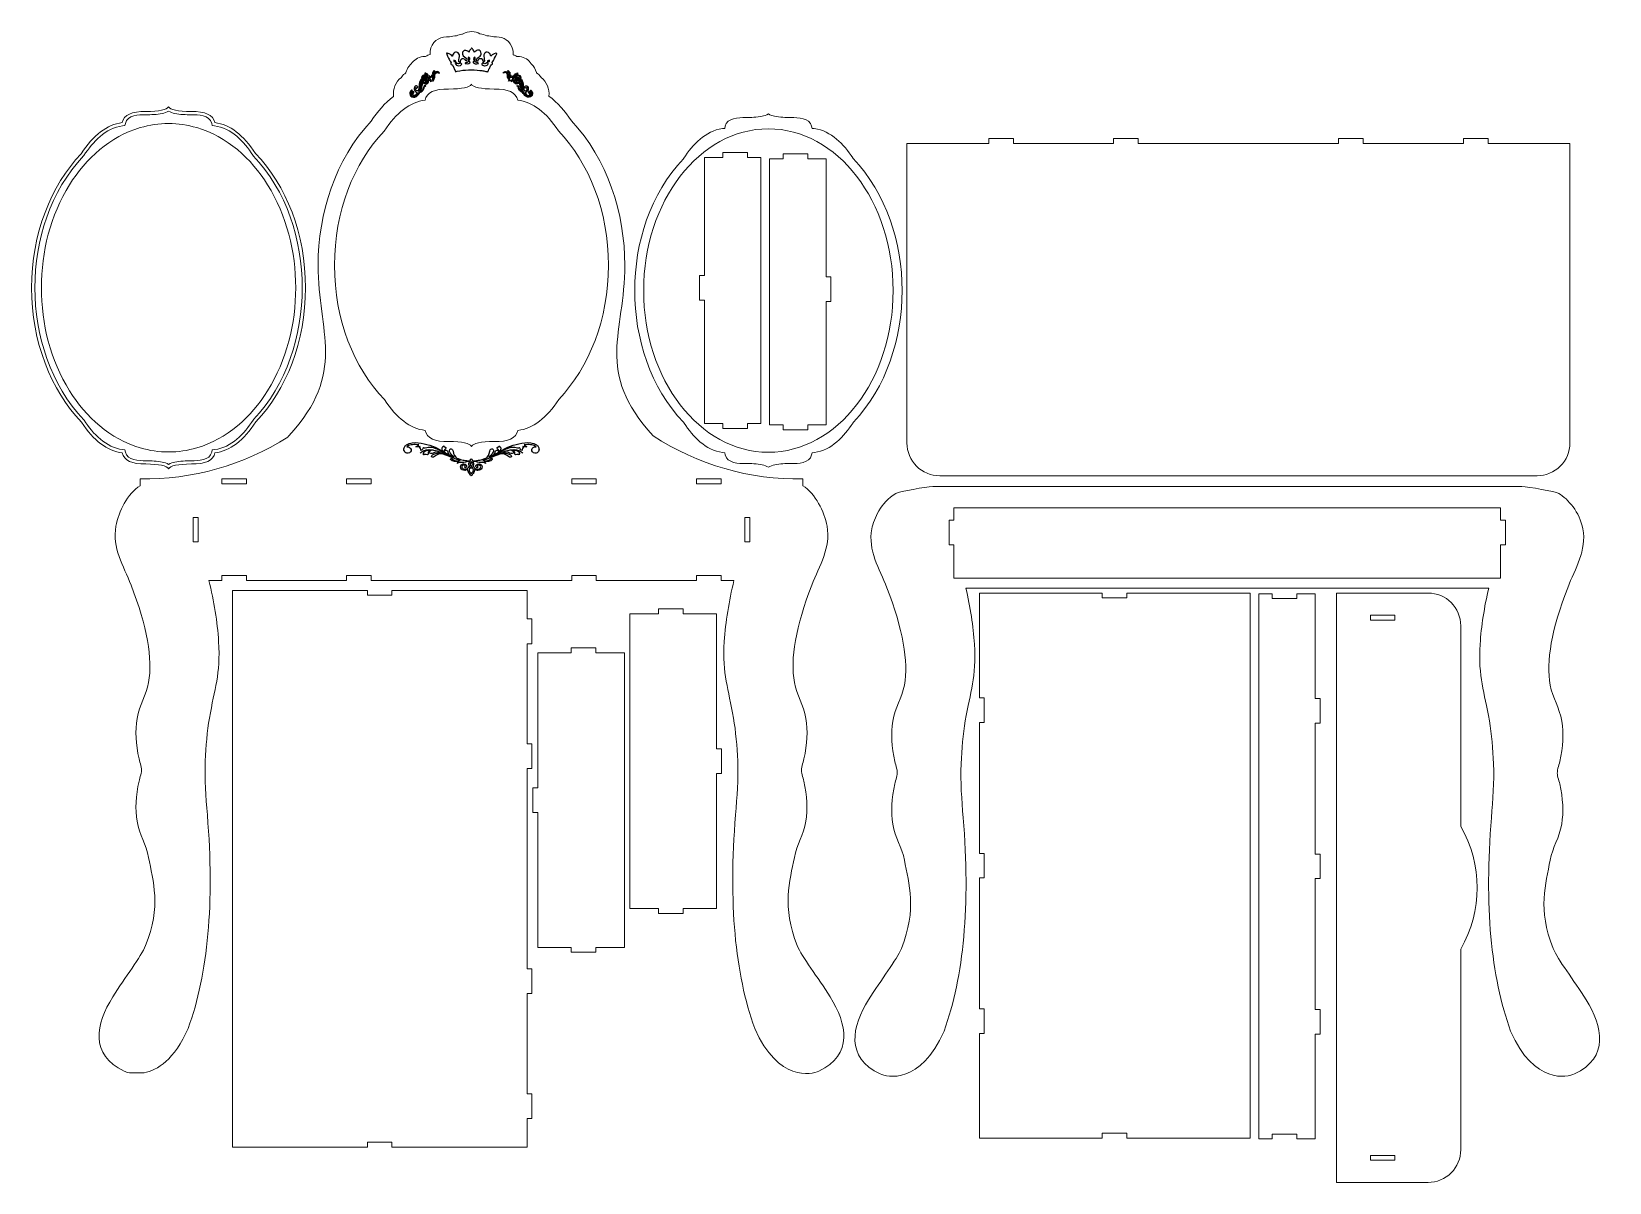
# Model space of a CAD drawing. Header units: millimetres. Extents: x -958 to 970, y -703 to 703.
import ezdxf

# ---------------------------------------------------------------- set-up
doc = ezdxf.new("R2010")
doc.units = ezdxf.units.MM
doc.header["$MEASUREMENT"] = 0
doc.layers.add('Camada 1', color=7, linetype='Continuous')

msp = doc.modelspace()

# ---------------------------------------------------------------- linework, layer by layer
at = {"layer": 'Camada 1', "color": 250, "lineweight": 9}
for points, knots in [([(-369.5675, 676.3419), (-369.5675, 679.3761), (-370.2511, 682.3744), (-371.5682, 685.1083), (-371.5682, 685.1083), (-375.7132, 693.7123), (-384.518, 697.5441), (-393.3531, 696.3727), (-393.3531, 696.3727), (-395.9829, 697.3136), (-398.7722, 697.8021), (-401.585, 697.7992), (-401.585, 697.7992), (-404.2882, 699.221), (-407.2438, 700.064), (-410.298, 700.2931), (-410.298, 700.2931), (-413.193, 701.9126), (-416.5137, 702.8288), (-420.0494, 702.9074), (-420.0494, 702.9074), (-423.9742, 702.9945), (-427.6673, 701.9761), (-430.8079, 700.1008), (-430.8079, 700.1008), (-431.3608, 700.0421), (-431.9223, 699.9633), (-432.4931, 699.8635), (-432.4931, 699.8635), (-434.7286, 699.4727), (-436.8305, 698.7658), (-438.7659, 697.7873), (-438.7659, 697.7873), (-441.7189, 697.8394), (-444.6771, 697.3587), (-447.4647, 696.3668), (-447.4647, 696.3668), (-457.0694, 697.6423), (-466.6677, 693.0106), (-470.0966, 682.9402), (-470.0966, 682.9402), (-470.9759, 680.3577), (-471.3167, 677.6306), (-471.1092, 674.9275), (-471.1092, 674.9275), (-471.9979, 674.6822), (-472.8829, 674.3742), (-473.7607, 674.003), (-473.7607, 674.003), (-474.7747, 673.5742), (-475.753, 673.0598), (-476.687, 672.4709), (-476.687, 672.4709), (-477.7894, 672.5141), (-478.8926, 672.4706), (-479.9835, 672.3353), (-479.9835, 672.3353), (-486.0485, 671.5828), (-491.0754, 668.43), (-494.259, 663.4689), (-494.259, 663.4689), (-495.2504, 662.5314), (-496.1643, 661.5017), (-496.9839, 660.3861), (-496.9839, 660.3861), (-498.6464, 658.1231), (-499.8507, 655.6091), (-500.5732, 652.9729), (-500.5732, 652.9729), (-500.5732, 652.9729), (-500.7471, 652.644), (-500.7471, 652.644), (-500.7471, 652.644), (-502.6476, 651.2585), (-504.3241, 649.5851), (-505.72, 647.6814), (-505.72, 647.6814), (-505.8722, 647.481), (-506.0209, 647.2786), (-506.166, 647.0743), (-506.166, 647.0743), (-513.4087, 641.5352), (-516.901, 632.6186), (-515.6378, 623.8618), (-515.6378, 623.8618), (-526.3763, 615.6974), (-535.439, 605.053), (-543.0437, 593.6354), (-543.0437, 593.6354), (-586.9197, 546.6562), (-607.9472, 481.0162), (-607.9472, 417.4467), (-607.9472, 417.4467), (-607.9472, 335.3991), (-572.0964, 286.9497), (-643.6089, 209.1691), (-643.6089, 209.1691), (-644.0917, 208.644), (-644.5773, 208.1222), (-645.0658, 207.6037), (-645.0658, 207.6037), (-698.8858, 173.1726), (-761.6648, 155.378), (-825.5472, 156.4467), (-825.5472, 156.4467), (-825.5472, 156.4467), (-825.5472, 148.2175), (-825.5472, 148.2175), (-825.5472, 148.2175), (-840.8712, 138.5012), (-851.6126, 116.7991), (-854.9917, 98.7461), (-854.9917, 98.7461), (-859.9591, 72.202), (-845.6677, 50.5786), (-836.4491, 26.7588), (-836.4491, 26.7588), (-816.9107, -23.7276), (-809.8025, -63.3314), (-815.1236, -92.0538), (-815.1236, -92.0538), (-818.1042, -108.1426), (-826.4255, -119.287), (-829.2031, -136.2076), (-829.2031, -136.2076), (-831.6355, -151.0264), (-830.8139, -167.4188), (-826.7381, -185.3841), (-826.7381, -185.3841), (-826.1857, -187.8215), (-825.2687, -190.7228), (-824.5893, -193.4698), (-824.5893, -193.4698), (-822.9234, -200.2034), (-824.0216, -202.5325), (-825.799, -209.1198), (-825.799, -209.1198), (-826.1272, -210.3359), (-826.4444, -211.507), (-826.6889, -212.5865), (-826.6889, -212.5865), (-830.7645, -230.5516), (-831.5861, -246.9442), (-829.1538, -261.763), (-829.1538, -261.763), (-826.3763, -278.6836), (-818.0253, -289.8226), (-815.0743, -305.9169), (-815.0743, -305.9169), (-809.7712, -334.8353), (-799.3298, -365.3297), (-818.7078, -413.672), (-818.7078, -413.672), (-824.165, -427.2859), (-843.9918, -452.4058), (-858.944, -476.3534), (-858.944, -476.3534), (-879.3514, -509.039), (-887.4871, -546.9063), (-844.836, -566.999), (-844.836, -566.999), (-843.4724, -567.6414), (-841.2533, -568.4309), (-838.3694, -569.0226), (-838.3694, -569.0226), (-838.3694, -569.0226), (-820.6708, -569.0226), (-820.6708, -569.0226), (-820.6708, -569.0226), (-804.462, -565.8743), (-783.4985, -553.1394), (-766.7111, -514.6646), (-766.7111, -514.6646), (-742.3661, -447.7868), (-734.5491, -360.8887), (-743.2595, -253.9704), (-743.2595, -253.9704), (-745.1186, -231.1412), (-746.7593, -211.3109), (-745.8449, -188.02), (-745.8449, -188.02), (-745.1482, -170.2844), (-743.4477, -151.7402), (-740.7475, -135.7295), (-740.7475, -135.7295), (-734.6239, -99.4156), (-726.9609, -82.9688), (-729.4726, -42.048), (-729.4726, -42.048), (-730.9421, -18.109), (-735.2182, 7.0376), (-741.3188, 32.4467), (-741.3188, 32.4467), (-741.3188, 32.4467), (-725.5472, 32.4467), (-725.5472, 32.4467), (-725.5472, 32.4467), (-725.5472, 32.4467), (-725.5472, 38.4467), (-725.5472, 38.4467), (-725.5472, 38.4467), (-725.5472, 38.4467), (-695.5472, 38.4467), (-695.5472, 38.4467), (-695.5472, 38.4467), (-695.5472, 38.4467), (-695.5472, 32.4467), (-695.5472, 32.4467), (-695.5472, 32.4467), (-695.5472, 32.4467), (-573.0472, 32.4467), (-573.0472, 32.4467), (-573.0472, 32.4467), (-573.0472, 32.4467), (-573.0472, 38.4467), (-573.0472, 38.4467), (-573.0472, 38.4467), (-573.0472, 38.4467), (-543.0472, 38.4467), (-543.0472, 38.4467), (-543.0472, 38.4467), (-543.0472, 38.4467), (-543.0472, 32.4467), (-543.0472, 32.4467), (-543.0472, 32.4467), (-543.0472, 32.4467), (-298.0472, 32.4467), (-298.0472, 32.4467), (-298.0472, 32.4467), (-298.0472, 32.4467), (-298.0472, 38.4467), (-298.0472, 38.4467), (-298.0472, 38.4467), (-298.0472, 38.4467), (-268.0472, 38.4467), (-268.0472, 38.4467), (-268.0472, 38.4467), (-268.0472, 38.4467), (-268.0472, 32.4467), (-268.0472, 32.4467), (-268.0472, 32.4467), (-268.0472, 32.4467), (-145.5472, 32.4467), (-145.5472, 32.4467), (-145.5472, 32.4467), (-145.5472, 32.4467), (-145.5472, 38.4467), (-145.5472, 38.4467), (-145.5472, 38.4467), (-145.5472, 38.4467), (-115.5472, 38.4467), (-115.5472, 38.4467), (-115.5472, 38.4467), (-115.5472, 38.4467), (-115.5472, 32.4467), (-115.5472, 32.4467), (-115.5472, 32.4467), (-115.5472, 32.4467), (-99.7756, 32.4467), (-99.7756, 32.4467), (-99.7756, 32.4467), (-105.8762, 7.0376), (-110.1523, -18.109), (-111.6218, -42.048), (-111.6218, -42.048), (-114.1335, -82.9688), (-106.4705, -99.4156), (-100.3469, -135.7295), (-100.3469, -135.7295), (-97.6467, -151.7402), (-95.9462, -170.2844), (-95.2495, -188.02), (-95.2495, -188.02), (-94.3351, -211.3109), (-95.9758, -231.1412), (-97.8349, -253.9704), (-97.8349, -253.9704), (-106.5453, -360.8887), (-98.7283, -447.7868), (-74.3833, -514.6646), (-74.3833, -514.6646), (-45.6459, -580.5272), (-4.6712, -570.9621), (3.7416, -566.999), (3.7416, -566.999), (46.3927, -546.9063), (38.257, -509.039), (17.8496, -476.3534), (17.8496, -476.3534), (2.8974, -452.4058), (-16.9294, -427.2859), (-22.3866, -413.672), (-22.3866, -413.672), (-41.7646, -365.3297), (-31.3232, -334.8353), (-26.0201, -305.9169), (-26.0201, -305.9169), (-23.0691, -289.8226), (-14.7181, -278.6836), (-11.9406, -261.763), (-11.9406, -261.763), (-9.5083, -246.9442), (-10.3299, -230.5516), (-14.4055, -212.5865), (-14.4055, -212.5865), (-14.65, -211.507), (-14.9672, -210.3359), (-15.2954, -209.1198), (-15.2954, -209.1198), (-17.0728, -202.5325), (-18.171, -200.2034), (-16.5051, -193.4698), (-16.5051, -193.4698), (-15.8257, -190.7228), (-14.9087, -187.8215), (-14.3563, -185.3841), (-14.3563, -185.3841), (-10.2805, -167.4188), (-9.4589, -151.0264), (-11.8913, -136.2076), (-11.8913, -136.2076), (-14.6689, -119.287), (-22.9902, -108.1426), (-25.9708, -92.0538), (-25.9708, -92.0538), (-31.2919, -63.3314), (-24.1837, -23.7276), (-4.6453, 26.7588), (-4.6453, 26.7588), (4.5733, 50.5786), (18.8647, 72.202), (13.8973, 98.7461), (13.8973, 98.7461), (10.5182, 116.7991), (-0.2232, 138.5012), (-15.5472, 148.2175), (-15.5472, 148.2175), (-15.5472, 148.2175), (-15.5472, 156.4467), (-15.5472, 156.4467), (-15.5472, 156.4467), (-80.4123, 155.3616), (-144.1164, 173.7243), (-198.4517, 209.1691), (-198.4517, 209.1691), (-270.7355, 287.7888), (-233.1472, 334.9085), (-233.1472, 417.4467), (-233.1472, 417.4467), (-233.1472, 481.1996), (-254.3023, 547.0541), (-298.4419, 594.0532), (-298.4419, 594.0532), (-306.0917, 605.4667), (-315.2066, 616.0831), (-326.0035, 624.1901), (-326.0035, 624.1901), (-324.8733, 632.8409), (-328.3682, 641.6044), (-335.5204, 647.0743), (-335.5204, 647.0743), (-335.6655, 647.2786), (-335.8142, 647.481), (-335.9664, 647.6814), (-335.9664, 647.6814), (-337.3623, 649.5851), (-339.0388, 651.2585), (-340.9393, 652.644), (-340.9393, 652.644), (-340.9393, 652.644), (-341.1076, 652.9626), (-341.1076, 652.9626), (-341.1076, 652.9626), (-342.1944, 656.926), (-344.3595, 660.5685), (-347.4352, 663.481), (-347.4352, 663.481), (-350.6191, 668.4351), (-355.6428, 671.5834), (-361.7029, 672.3353), (-361.7029, 672.3353), (-362.7938, 672.4706), (-363.897, 672.5141), (-364.9994, 672.4709), (-364.9994, 672.4709), (-365.9334, 673.0598), (-366.9117, 673.5742), (-367.9257, 674.003), (-367.9257, 674.003), (-368.4943, 674.2434), (-369.0659, 674.4574), (-369.6396, 674.6449), (-369.6396, 674.6449), (-369.5892, 675.2302), (-369.5675, 675.7445), (-369.5675, 676.3419)], [0, 0, 0, 0, 0.01, 0.01, 0.01, 0.01, 0.02, 0.02, 0.02, 0.02, 0.03, 0.03, 0.03, 0.03, 0.04, 0.04, 0.04, 0.04, 0.05, 0.05, 0.05, 0.05, 0.06, 0.06, 0.06, 0.06, 0.07, 0.07, 0.07, 0.07, 0.08, 0.08, 0.08, 0.08, 0.09, 0.09, 0.09, 0.09, 0.1, 0.1, 0.1, 0.1, 0.11, 0.11, 0.11, 0.11, 0.12, 0.12, 0.12, 0.12, 0.13, 0.13, 0.13, 0.13, 0.14, 0.14, 0.14, 0.14, 0.15, 0.15, 0.15, 0.15, 0.16, 0.16, 0.16, 0.16, 0.17, 0.17, 0.17, 0.17, 0.18, 0.18, 0.18, 0.18, 0.19, 0.19, 0.19, 0.19, 0.2, 0.2, 0.2, 0.2, 0.21, 0.21, 0.21, 0.21, 0.22, 0.22, 0.22, 0.22, 0.23, 0.23, 0.23, 0.23, 0.24, 0.24, 0.24, 0.24, 0.25, 0.25, 0.25, 0.25, 0.26, 0.26, 0.26, 0.26, 0.27, 0.27, 0.27, 0.27, 0.28, 0.28, 0.28, 0.28, 0.29, 0.29, 0.29, 0.29, 0.3, 0.3, 0.3, 0.3, 0.31, 0.31, 0.31, 0.31, 0.32, 0.32, 0.32, 0.32, 0.33, 0.33, 0.33, 0.33, 0.34, 0.34, 0.34, 0.34, 0.35, 0.35, 0.35, 0.35, 0.36, 0.36, 0.36, 0.36, 0.37, 0.37, 0.37, 0.37, 0.38, 0.38, 0.38, 0.38, 0.39, 0.39, 0.39, 0.39, 0.4, 0.4, 0.4, 0.4, 0.41, 0.41, 0.41, 0.41, 0.42, 0.42, 0.42, 0.42, 0.43, 0.43, 0.43, 0.43, 0.44, 0.44, 0.44, 0.44, 0.45, 0.45, 0.45, 0.45, 0.46, 0.46, 0.46, 0.46, 0.47, 0.47, 0.47, 0.47, 0.48, 0.48, 0.48, 0.48, 0.49, 0.49, 0.49, 0.49, 0.5, 0.5, 0.5, 0.5, 0.51, 0.51, 0.51, 0.51, 0.52, 0.52, 0.52, 0.52, 0.53, 0.53, 0.53, 0.53, 0.54, 0.54, 0.54, 0.54, 0.55, 0.55, 0.55, 0.55, 0.56, 0.56, 0.56, 0.56, 0.57, 0.57, 0.57, 0.57, 0.58, 0.58, 0.58, 0.58, 0.59, 0.59, 0.59, 0.59, 0.6, 0.6, 0.6, 0.6, 0.61, 0.61, 0.61, 0.61, 0.62, 0.62, 0.62, 0.62, 0.63, 0.63, 0.63, 0.63, 0.64, 0.64, 0.64, 0.64, 0.65, 0.65, 0.65, 0.65, 0.66, 0.66, 0.66, 0.66, 0.67, 0.67, 0.67, 0.67, 0.68, 0.68, 0.68, 0.68, 0.69, 0.69, 0.69, 0.69, 0.7, 0.7, 0.7, 0.7, 0.71, 0.71, 0.71, 0.71, 0.72, 0.72, 0.72, 0.72, 0.73, 0.73, 0.73, 0.73, 0.74, 0.74, 0.74, 0.74, 0.75, 0.75, 0.75, 0.75, 0.76, 0.76, 0.76, 0.76, 0.77, 0.77, 0.77, 0.77, 0.78, 0.78, 0.78, 0.78, 0.79, 0.79, 0.79, 0.79, 0.8, 0.8, 0.8, 0.8, 0.81, 0.81, 0.81, 0.81, 0.82, 0.82, 0.82, 0.82, 0.83, 0.83, 0.83, 0.83, 0.84, 0.84, 0.84, 0.84, 0.85, 0.85, 0.85, 0.85, 0.86, 0.86, 0.86, 0.86, 0.87, 0.87, 0.87, 0.87, 0.88, 0.88, 0.88, 0.88, 0.89, 0.89, 0.89, 0.89, 0.9, 0.9, 0.9, 0.9, 0.91, 0.91, 0.91, 0.91, 0.92, 0.92, 0.92, 0.92, 0.93, 0.93, 0.93, 0.93, 0.94, 0.94, 0.94, 0.94, 0.95, 0.95, 0.95, 0.95, 0.96, 0.96, 0.96, 0.96, 0.97, 0.97, 0.97, 0.97, 0.98, 0.98, 0.98, 0.98, 1, 1, 1, 1]), ([(-847.3836, 591.7535), (-865.7879, 589.3993), (-882.4677, 576.734), (-897.4229, 553.7572), (-897.4229, 553.7572), (-934.474, 514.7693), (-958.0748, 455.8934), (-958.0748, 390.0184), (-958.0748, 390.0184), (-958.0748, 323.9321), (-934.3222, 264.8899), (-897.0658, 225.905), (-897.0658, 225.905), (-882.1734, 203.1652), (-865.5753, 190.6249), (-847.2713, 188.2835), (-847.2713, 188.2835), (-845.1339, 178.8509), (-835.5219, 174.3504), (-818.4359, 174.7816), (-818.4359, 174.7816), (-801.9491, 174.53), (-792.6768, 172.5612), (-790.6186, 168.8746), (-790.6186, 168.8746), (-788.5603, 172.5612), (-779.288, 174.53), (-762.8012, 174.7816), (-762.8012, 174.7816), (-745.7152, 174.3504), (-736.1033, 178.8509), (-733.9658, 188.2835), (-733.9658, 188.2835), (-715.5615, 190.6377), (-698.8818, 203.303), (-683.9265, 226.2798), (-683.9265, 226.2798), (-646.8756, 265.2678), (-623.2748, 324.1435), (-623.2748, 390.0184), (-623.2748, 390.0184), (-623.2748, 456.1041), (-647.027, 515.1458), (-684.2827, 554.1307), (-684.2827, 554.1307), (-699.1752, 576.8713), (-715.7738, 589.4121), (-734.0781, 591.7535), (-734.0781, 591.7535), (-736.2155, 601.1861), (-745.8275, 605.6866), (-762.9135, 605.2554), (-762.9135, 605.2554), (-779.4003, 605.5071), (-788.6726, 607.4758), (-790.7309, 611.1624), (-790.7309, 611.1624), (-792.7891, 607.4758), (-802.0614, 605.5071), (-818.5482, 605.2554), (-818.5482, 605.2554), (-835.6342, 605.6866), (-845.2462, 601.1861), (-847.3836, 591.7535)], [0, 0, 0, 0, 0.058823529, 0.058823529, 0.058823529, 0.058823529, 0.117647059, 0.117647059, 0.117647059, 0.117647059, 0.176470588, 0.176470588, 0.176470588, 0.176470588, 0.235294118, 0.235294118, 0.235294118, 0.235294118, 0.294117647, 0.294117647, 0.294117647, 0.294117647, 0.352941176, 0.352941176, 0.352941176, 0.352941176, 0.411764706, 0.411764706, 0.411764706, 0.411764706, 0.470588235, 0.470588235, 0.470588235, 0.470588235, 0.529411765, 0.529411765, 0.529411765, 0.529411765, 0.588235294, 0.588235294, 0.588235294, 0.588235294, 0.647058824, 0.647058824, 0.647058824, 0.647058824, 0.705882353, 0.705882353, 0.705882353, 0.705882353, 0.764705882, 0.764705882, 0.764705882, 0.764705882, 0.823529412, 0.823529412, 0.823529412, 0.823529412, 0.882352941, 0.882352941, 0.882352941, 0.882352941, 1, 1, 1, 1]), ([(-57.7632, 602.3681), (-60.0996, 600.9394), (-62.9725, 600.143), (-65.4303, 599.6212), (-65.4303, 599.6212), (-71.8203, 598.2643), (-79.0005, 597.9685), (-85.5194, 597.869), (-85.5194, 597.869), (-85.5194, 597.869), (-85.6004, 597.8677), (-85.6004, 597.8677), (-85.6004, 597.8677), (-85.6004, 597.8677), (-85.6814, 597.8698), (-85.6814, 597.8698), (-85.6814, 597.8698), (-93.7809, 598.0742), (-108.2292, 597.5691), (-110.5148, 587.4826), (-110.5148, 587.4826), (-110.5148, 587.4826), (-111.1331, 584.7539), (-111.1331, 584.7539), (-111.1331, 584.7539), (-111.1331, 584.7539), (-113.9084, 584.3989), (-113.9084, 584.3989), (-113.9084, 584.3989), (-134.766, 581.7309), (-150.2286, 564.895), (-161.1028, 548.1883), (-161.1028, 548.1883), (-161.1028, 548.1883), (-161.3029, 547.8808), (-161.3029, 547.8808), (-161.3029, 547.8808), (-161.3029, 547.8808), (-161.5557, 547.6148), (-161.5557, 547.6148), (-161.5557, 547.6148), (-202.0043, 505.0518), (-221.1071, 444.593), (-221.1071, 386.6315), (-221.1071, 386.6315), (-221.1071, 328.5103), (-201.8924, 267.8555), (-161.2063, 225.2817), (-161.2063, 225.2817), (-161.2063, 225.2817), (-160.9528, 225.0165), (-160.9528, 225.0165), (-160.9528, 225.0165), (-160.9528, 225.0165), (-160.7518, 224.7096), (-160.7518, 224.7096), (-160.7518, 224.7096), (-149.8972, 208.1352), (-134.511, 191.5141), (-113.7961, 188.8643), (-113.7961, 188.8643), (-113.7961, 188.8643), (-111.0208, 188.5093), (-111.0208, 188.5093), (-111.0208, 188.5093), (-111.0208, 188.5093), (-110.4025, 185.7806), (-110.4025, 185.7806), (-110.4025, 185.7806), (-108.1169, 175.6941), (-93.6686, 175.189), (-85.5691, 175.3934), (-85.5691, 175.3934), (-85.5691, 175.3934), (-85.4881, 175.3955), (-85.4881, 175.3955), (-85.4881, 175.3955), (-85.4881, 175.3955), (-85.4072, 175.3942), (-85.4072, 175.3942), (-85.4072, 175.3942), (-78.8883, 175.2948), (-71.708, 174.999), (-65.318, 173.6421), (-65.318, 173.6421), (-62.8602, 173.1202), (-59.9873, 172.3238), (-57.6509, 170.8951), (-57.6509, 170.8951), (-55.3144, 172.3238), (-52.4416, 173.1202), (-49.9837, 173.6421), (-49.9837, 173.6421), (-43.5937, 174.999), (-36.4134, 175.2948), (-29.8945, 175.3942), (-29.8945, 175.3942), (-29.8945, 175.3942), (-29.8136, 175.3955), (-29.8136, 175.3955), (-29.8136, 175.3955), (-29.8136, 175.3955), (-29.7326, 175.3934), (-29.7326, 175.3934), (-29.7326, 175.3934), (-21.6329, 175.189), (-7.1849, 175.6941), (-4.8992, 185.7806), (-4.8992, 185.7806), (-4.8992, 185.7806), (-4.2809, 188.5093), (-4.2809, 188.5093), (-4.2809, 188.5093), (-4.2809, 188.5093), (-1.5056, 188.8643), (-1.5056, 188.8643), (-1.5056, 188.8643), (19.352, 191.5323), (34.8146, 208.3682), (45.6888, 225.0749), (45.6888, 225.0749), (45.6888, 225.0749), (45.8889, 225.3824), (45.8889, 225.3824), (45.8889, 225.3824), (45.8889, 225.3824), (46.1417, 225.6484), (46.1417, 225.6484), (46.1417, 225.6484), (86.5901, 268.2115), (105.6929, 328.6701), (105.6929, 386.6315), (105.6929, 386.6315), (105.6929, 444.7522), (86.4786, 505.4065), (45.7932, 547.9802), (45.7932, 547.9802), (45.7932, 547.9802), (45.5397, 548.2455), (45.5397, 548.2455), (45.5397, 548.2455), (45.5397, 548.2455), (45.3387, 548.5524), (45.3387, 548.5524), (45.3387, 548.5524), (34.4841, 565.1272), (19.0974, 581.7491), (-1.6179, 584.3989), (-1.6179, 584.3989), (-1.6179, 584.3989), (-4.3932, 584.7539), (-4.3932, 584.7539), (-4.3932, 584.7539), (-4.3932, 584.7539), (-5.0115, 587.4826), (-5.0115, 587.4826), (-5.0115, 587.4826), (-7.2971, 597.5691), (-21.7454, 598.0742), (-29.8449, 597.8698), (-29.8449, 597.8698), (-29.8449, 597.8698), (-29.9259, 597.8677), (-29.9259, 597.8677), (-29.9259, 597.8677), (-29.9259, 597.8677), (-30.0069, 597.869), (-30.0069, 597.869), (-30.0069, 597.869), (-36.5258, 597.9685), (-43.706, 598.2643), (-50.096, 599.6212), (-50.096, 599.6212), (-52.5539, 600.1431), (-55.4267, 600.9394), (-57.7632, 602.3681)], [0, 0, 0, 0, 0.022222222, 0.022222222, 0.022222222, 0.022222222, 0.044444444, 0.044444444, 0.044444444, 0.044444444, 0.066666667, 0.066666667, 0.066666667, 0.066666667, 0.088888889, 0.088888889, 0.088888889, 0.088888889, 0.111111111, 0.111111111, 0.111111111, 0.111111111, 0.133333333, 0.133333333, 0.133333333, 0.133333333, 0.155555556, 0.155555556, 0.155555556, 0.155555556, 0.177777778, 0.177777778, 0.177777778, 0.177777778, 0.2, 0.2, 0.2, 0.2, 0.222222222, 0.222222222, 0.222222222, 0.222222222, 0.244444444, 0.244444444, 0.244444444, 0.244444444, 0.266666667, 0.266666667, 0.266666667, 0.266666667, 0.288888889, 0.288888889, 0.288888889, 0.288888889, 0.311111111, 0.311111111, 0.311111111, 0.311111111, 0.333333333, 0.333333333, 0.333333333, 0.333333333, 0.355555556, 0.355555556, 0.355555556, 0.355555556, 0.377777778, 0.377777778, 0.377777778, 0.377777778, 0.4, 0.4, 0.4, 0.4, 0.422222222, 0.422222222, 0.422222222, 0.422222222, 0.444444444, 0.444444444, 0.444444444, 0.444444444, 0.466666667, 0.466666667, 0.466666667, 0.466666667, 0.488888889, 0.488888889, 0.488888889, 0.488888889, 0.511111111, 0.511111111, 0.511111111, 0.511111111, 0.533333333, 0.533333333, 0.533333333, 0.533333333, 0.555555556, 0.555555556, 0.555555556, 0.555555556, 0.577777778, 0.577777778, 0.577777778, 0.577777778, 0.6, 0.6, 0.6, 0.6, 0.622222222, 0.622222222, 0.622222222, 0.622222222, 0.644444444, 0.644444444, 0.644444444, 0.644444444, 0.666666667, 0.666666667, 0.666666667, 0.666666667, 0.688888889, 0.688888889, 0.688888889, 0.688888889, 0.711111111, 0.711111111, 0.711111111, 0.711111111, 0.733333333, 0.733333333, 0.733333333, 0.733333333, 0.755555556, 0.755555556, 0.755555556, 0.755555556, 0.777777778, 0.777777778, 0.777777778, 0.777777778, 0.8, 0.8, 0.8, 0.8, 0.822222222, 0.822222222, 0.822222222, 0.822222222, 0.844444444, 0.844444444, 0.844444444, 0.844444444, 0.866666667, 0.866666667, 0.866666667, 0.866666667, 0.888888889, 0.888888889, 0.888888889, 0.888888889, 0.911111111, 0.911111111, 0.911111111, 0.911111111, 0.933333333, 0.933333333, 0.933333333, 0.933333333, 0.955555556, 0.955555556, 0.955555556, 0.955555556, 1, 1, 1, 1]), ([(-825.1689, 585.621), (-813.9502, 588.8988), (-802.3638, 590.574), (-790.6748, 590.574), (-790.6748, 590.574), (-778.9858, 590.574), (-767.3994, 588.8988), (-756.1807, 585.621), (-756.1807, 585.621), (-719.2657, 574.8354), (-689.6861, 547.9604), (-669.6128, 515.815), (-669.6128, 515.815), (-646.2911, 478.4674), (-635.2748, 433.8454), (-635.2748, 390.0184), (-635.2748, 390.0184), (-635.2748, 346.1914), (-646.2911, 301.5694), (-669.6128, 264.2218), (-669.6128, 264.2218), (-689.6861, 232.0764), (-719.2657, 205.2014), (-756.1807, 194.4158), (-756.1807, 194.4158), (-767.3994, 191.138), (-778.9858, 189.4628), (-790.6748, 189.4628), (-790.6748, 189.4628), (-802.3638, 189.4628), (-813.9502, 191.138), (-825.1689, 194.4158), (-825.1689, 194.4158), (-862.0839, 205.2014), (-891.6635, 232.0764), (-911.7368, 264.2218), (-911.7368, 264.2218), (-935.0585, 301.5694), (-946.0748, 346.1914), (-946.0748, 390.0184), (-946.0748, 390.0184), (-946.0748, 433.8454), (-935.0585, 478.4674), (-911.7368, 515.815), (-911.7368, 515.815), (-891.6635, 547.9604), (-862.0839, 574.8354), (-825.1689, 585.621)], [0, 0, 0, 0, 0.076923077, 0.076923077, 0.076923077, 0.076923077, 0.153846154, 0.153846154, 0.153846154, 0.153846154, 0.230769231, 0.230769231, 0.230769231, 0.230769231, 0.307692308, 0.307692308, 0.307692308, 0.307692308, 0.384615385, 0.384615385, 0.384615385, 0.384615385, 0.461538462, 0.461538462, 0.461538462, 0.461538462, 0.538461538, 0.538461538, 0.538461538, 0.538461538, 0.615384615, 0.615384615, 0.615384615, 0.615384615, 0.692307692, 0.692307692, 0.692307692, 0.692307692, 0.769230769, 0.769230769, 0.769230769, 0.769230769, 0.846153846, 0.846153846, 0.846153846, 0.846153846, 1, 1, 1, 1]), ([(-57.7071, 584.1871), (26.4611, 584.1871), (94.6929, 495.7384), (94.6929, 386.6315), (94.6929, 386.6315), (94.6929, 277.5246), (26.4611, 189.0759), (-57.7071, 189.0759), (-57.7071, 189.0759), (-141.8753, 189.0759), (-210.1071, 277.5246), (-210.1071, 386.6315), (-210.1071, 386.6315), (-210.1071, 495.7384), (-141.8753, 584.1871), (-57.7071, 584.1871)], [0, 0, 0, 0, 0.2, 0.2, 0.2, 0.2, 0.4, 0.4, 0.4, 0.4, 0.6, 0.6, 0.6, 0.6, 1, 1, 1, 1]), ([(-725.5472, 156.4467), (-725.5472, 156.4467), (-695.5472, 156.4467), (-695.5472, 156.4467), (-695.5472, 156.4467), (-695.5472, 156.4467), (-695.5472, 150.4467), (-695.5472, 150.4467), (-695.5472, 150.4467), (-695.5472, 150.4467), (-725.5472, 150.4467), (-725.5472, 150.4467), (-725.5472, 150.4467), (-725.5472, 150.4467), (-725.5472, 156.4467), (-725.5472, 156.4467)], [0, 0, 0, 0, 0.2, 0.2, 0.2, 0.2, 0.4, 0.4, 0.4, 0.4, 0.6, 0.6, 0.6, 0.6, 1, 1, 1, 1]), ([(-573.0472, 156.4467), (-573.0472, 156.4467), (-543.0472, 156.4467), (-543.0472, 156.4467), (-543.0472, 156.4467), (-543.0472, 156.4467), (-543.0472, 150.4467), (-543.0472, 150.4467), (-543.0472, 150.4467), (-543.0472, 150.4467), (-573.0472, 150.4467), (-573.0472, 150.4467), (-573.0472, 150.4467), (-573.0472, 150.4467), (-573.0472, 156.4467), (-573.0472, 156.4467)], [0, 0, 0, 0, 0.2, 0.2, 0.2, 0.2, 0.4, 0.4, 0.4, 0.4, 0.6, 0.6, 0.6, 0.6, 1, 1, 1, 1]), ([(-298.0472, 156.4467), (-298.0472, 156.4467), (-268.0472, 156.4467), (-268.0472, 156.4467), (-268.0472, 156.4467), (-268.0472, 156.4467), (-268.0472, 150.4467), (-268.0472, 150.4467), (-268.0472, 150.4467), (-268.0472, 150.4467), (-298.0472, 150.4467), (-298.0472, 150.4467), (-298.0472, 150.4467), (-298.0472, 150.4467), (-298.0472, 156.4467), (-298.0472, 156.4467)], [0, 0, 0, 0, 0.2, 0.2, 0.2, 0.2, 0.4, 0.4, 0.4, 0.4, 0.6, 0.6, 0.6, 0.6, 1, 1, 1, 1]), ([(-145.5472, 156.4467), (-145.5472, 156.4467), (-115.5472, 156.4467), (-115.5472, 156.4467), (-115.5472, 156.4467), (-115.5472, 156.4467), (-115.5472, 150.4467), (-115.5472, 150.4467), (-115.5472, 150.4467), (-115.5472, 150.4467), (-145.5472, 150.4467), (-145.5472, 150.4467), (-145.5472, 150.4467), (-145.5472, 150.4467), (-145.5472, 156.4467), (-145.5472, 156.4467)], [0, 0, 0, 0, 0.2, 0.2, 0.2, 0.2, 0.4, 0.4, 0.4, 0.4, 0.6, 0.6, 0.6, 0.6, 1, 1, 1, 1]), ([(-760.5472, 109.4467), (-760.5472, 109.4467), (-754.5472, 109.4467), (-754.5472, 109.4467), (-754.5472, 109.4467), (-754.5472, 109.4467), (-754.5472, 79.4467), (-754.5472, 79.4467), (-754.5472, 79.4467), (-754.5472, 79.4467), (-760.5472, 79.4467), (-760.5472, 79.4467), (-760.5472, 79.4467), (-760.5472, 79.4467), (-760.5472, 109.4467), (-760.5472, 109.4467)], [0, 0, 0, 0, 0.2, 0.2, 0.2, 0.2, 0.4, 0.4, 0.4, 0.4, 0.6, 0.6, 0.6, 0.6, 1, 1, 1, 1]), ([(-86.5472, 79.4467), (-86.5472, 79.4467), (-86.5472, 109.4467), (-86.5472, 109.4467), (-86.5472, 109.4467), (-86.5472, 109.4467), (-80.5472, 109.4467), (-80.5472, 109.4467), (-80.5472, 109.4467), (-80.5472, 109.4467), (-80.5472, 79.4467), (-80.5472, 79.4467), (-80.5472, 79.4467), (-80.5472, 79.4467), (-86.5472, 79.4467), (-86.5472, 79.4467)], [0, 0, 0, 0, 0.2, 0.2, 0.2, 0.2, 0.4, 0.4, 0.4, 0.4, 0.6, 0.6, 0.6, 0.6, 1, 1, 1, 1])]:
    msp.add_open_spline(points, degree=3, knots=knots, dxfattribs=at)
at = {"layer": 'Camada 1', "color": 114}
for points, knots in [([(-389.5675, 676.3419), (-389.5791, 676.2142), (-389.6183, 676.1233), (-389.7344, 675.8871), (-389.7344, 675.8871), (-390.5562, 674.2155), (-392.0974, 670.5065), (-392.9382, 669.1248), (-392.9382, 669.1248), (-393.2149, 668.67), (-393.45, 668.2233), (-393.7125, 667.7414), (-393.7125, 667.7414), (-394.2849, 666.6907), (-394.8264, 666.0299), (-395.4239, 665.1376), (-395.4239, 665.1376), (-395.3238, 664.7627), (-394.0819, 663.4938), (-395.4626, 662.6077), (-395.4626, 662.6077), (-395.8182, 662.3795), (-396.3282, 662.3613), (-396.7596, 662.2608), (-396.7596, 662.2608), (-396.7966, 661.8163), (-397.0265, 661.5395), (-397.2062, 661.1662), (-397.2062, 661.1662), (-397.2062, 661.1662), (-398.6234, 658.0627), (-398.6234, 658.0627), (-398.6234, 658.0627), (-398.7702, 657.7001), (-398.9631, 657.3753), (-399.1214, 657.0195), (-399.1214, 657.0195), (-399.3557, 656.4928), (-400.4281, 654.3023), (-400.4584, 653.9385), (-400.4584, 653.9385), (-401.3779, 653.9385), (-404.1656, 654.642), (-405.4035, 654.8498), (-405.4035, 654.8498), (-407.0795, 655.1312), (-408.6501, 655.3838), (-410.4056, 655.6014), (-410.4056, 655.6014), (-419.0286, 656.6702), (-429.4647, 656.5914), (-437.9601, 654.4523), (-437.9601, 654.4523), (-438.4288, 654.3343), (-439.6709, 654.1036), (-440.0149, 653.9385), (-440.0149, 653.9385), (-440.1073, 654.3351), (-440.365, 654.7147), (-440.5142, 655.0831), (-440.5142, 655.0831), (-440.5142, 655.0831), (-443.4488, 661.3954), (-443.4488, 661.3954), (-443.4488, 661.3954), (-443.6197, 661.8091), (-443.8193, 662.0377), (-443.9191, 662.4662), (-443.9191, 662.4662), (-444.7226, 662.4662), (-445.7685, 662.7632), (-445.7685, 663.6992), (-445.7685, 663.6992), (-445.7685, 665.3913), (-444.8176, 664.3017), (-445.7898, 665.7328), (-445.7898, 665.7328), (-446.8075, 667.2309), (-447.0266, 667.7576), (-447.8828, 669.1879), (-447.8828, 669.1879), (-448.4169, 670.0801), (-448.8615, 671.2262), (-449.3303, 672.1585), (-449.3303, 672.1585), (-449.7949, 673.0826), (-450.9208, 675.2399), (-451.1662, 676.4455), (-451.1662, 676.4455), (-451.3055, 677.1303), (-444.7652, 675.6264), (-444.0219, 672.8434), (-444.0219, 672.8434), (-444.0219, 672.8434), (-443.8164, 672.8434), (-443.8164, 672.8434), (-443.8164, 672.8434), (-443.8164, 674.4929), (-442.7364, 676.576), (-441.2152, 677.3315), (-441.2152, 677.3315), (-438.2718, 678.7936), (-433.7203, 676.9082), (-435.6332, 670.4139), (-435.6332, 670.4139), (-435.8495, 669.6795), (-436.1106, 668.4805), (-436.1106, 667.6034), (-436.1106, 667.6034), (-436.1106, 666.3435), (-436.0881, 665.1806), (-434.1585, 665.1376), (-434.1585, 665.1376), (-434.1735, 665.8134), (-434.6665, 666.5191), (-434.0251, 667.8811), (-434.0251, 667.8811), (-432.4644, 671.1952), (-427.4801, 670.028), (-427.4801, 666.6788), (-427.4801, 666.6788), (-425.5288, 667.1333), (-426.0452, 669.5266), (-426.9216, 670.4223), (-426.9216, 670.4223), (-426.9364, 670.4374), (-426.959, 670.4578), (-426.9742, 670.4724), (-426.9742, 670.4724), (-426.9742, 670.4724), (-427.2466, 670.7138), (-427.2466, 670.7138), (-427.2466, 670.7138), (-429.1015, 672.4464), (-433.0901, 673.9196), (-431.328, 678.0269), (-431.328, 678.0269), (-429.3936, 682.5354), (-425.0917, 678.8251), (-423.3703, 677.6723), (-423.3703, 677.6723), (-423.3703, 678.4878), (-423.3044, 678.8025), (-422.9942, 679.3511), (-422.9942, 679.3511), (-422.2714, 680.6295), (-420.7874, 681.6509), (-420.4935, 682.9123), (-420.4935, 682.9123), (-419.9712, 682.9007), (-420.018, 682.822), (-419.8387, 682.4369), (-419.8387, 682.4369), (-419.5388, 681.7929), (-419.3516, 681.6924), (-418.938, 681.18), (-418.938, 681.18), (-418.737, 680.9311), (-418.7107, 680.8673), (-418.4649, 680.6256), (-418.4649, 680.6256), (-417.6446, 679.819), (-417.1029, 678.9371), (-417.1029, 677.6723), (-417.1029, 677.6723), (-415.1154, 679.1286), (-411.1855, 682.9825), (-409.072, 677.6893), (-409.072, 677.6893), (-408.2885, 675.7273), (-408.6496, 674.3717), (-410.0376, 673.0728), (-410.0376, 673.0728), (-411.508, 671.6968), (-413.5301, 671.5858), (-414.3697, 668.9786), (-414.3697, 668.9786), (-414.7826, 667.6967), (-414.0464, 666.775), (-412.8905, 666.6788), (-412.8905, 666.6788), (-412.8905, 668.365), (-411.2928, 669.8638), (-409.6026, 669.8638), (-409.6026, 669.8638), (-407.5332, 669.8638), (-406.0066, 668.288), (-406.0066, 666.4733), (-406.0066, 666.4733), (-406.0066, 666.0247), (-406.1763, 665.6703), (-406.2121, 665.2403), (-406.2121, 665.2403), (-403.7675, 665.2403), (-404.8019, 669.2593), (-405.1725, 670.4925), (-405.1725, 670.4925), (-407.2517, 677.4108), (-401.5242, 679.1939), (-398.7806, 676.7816), (-398.7806, 676.7816), (-397.7796, 675.9013), (-396.9651, 674.3592), (-396.9651, 672.8434), (-396.9651, 672.8434), (-396.9651, 672.8434), (-396.7596, 672.8434), (-396.7596, 672.8434), (-396.7596, 672.8434), (-396.0967, 675.3255), (-389.5675, 677.3534), (-389.5675, 676.3419)], [0, 0, 0, 0, 0.018518519, 0.018518519, 0.018518519, 0.018518519, 0.037037037, 0.037037037, 0.037037037, 0.037037037, 0.055555556, 0.055555556, 0.055555556, 0.055555556, 0.074074074, 0.074074074, 0.074074074, 0.074074074, 0.092592593, 0.092592593, 0.092592593, 0.092592593, 0.111111111, 0.111111111, 0.111111111, 0.111111111, 0.12962963, 0.12962963, 0.12962963, 0.12962963, 0.148148148, 0.148148148, 0.148148148, 0.148148148, 0.166666667, 0.166666667, 0.166666667, 0.166666667, 0.185185185, 0.185185185, 0.185185185, 0.185185185, 0.203703704, 0.203703704, 0.203703704, 0.203703704, 0.222222222, 0.222222222, 0.222222222, 0.222222222, 0.240740741, 0.240740741, 0.240740741, 0.240740741, 0.259259259, 0.259259259, 0.259259259, 0.259259259, 0.277777778, 0.277777778, 0.277777778, 0.277777778, 0.296296296, 0.296296296, 0.296296296, 0.296296296, 0.314814815, 0.314814815, 0.314814815, 0.314814815, 0.333333333, 0.333333333, 0.333333333, 0.333333333, 0.351851852, 0.351851852, 0.351851852, 0.351851852, 0.37037037, 0.37037037, 0.37037037, 0.37037037, 0.388888889, 0.388888889, 0.388888889, 0.388888889, 0.407407407, 0.407407407, 0.407407407, 0.407407407, 0.425925926, 0.425925926, 0.425925926, 0.425925926, 0.444444444, 0.444444444, 0.444444444, 0.444444444, 0.462962963, 0.462962963, 0.462962963, 0.462962963, 0.481481481, 0.481481481, 0.481481481, 0.481481481, 0.5, 0.5, 0.5, 0.5, 0.518518519, 0.518518519, 0.518518519, 0.518518519, 0.537037037, 0.537037037, 0.537037037, 0.537037037, 0.555555556, 0.555555556, 0.555555556, 0.555555556, 0.574074074, 0.574074074, 0.574074074, 0.574074074, 0.592592593, 0.592592593, 0.592592593, 0.592592593, 0.611111111, 0.611111111, 0.611111111, 0.611111111, 0.62962963, 0.62962963, 0.62962963, 0.62962963, 0.648148148, 0.648148148, 0.648148148, 0.648148148, 0.666666667, 0.666666667, 0.666666667, 0.666666667, 0.685185185, 0.685185185, 0.685185185, 0.685185185, 0.703703704, 0.703703704, 0.703703704, 0.703703704, 0.722222222, 0.722222222, 0.722222222, 0.722222222, 0.740740741, 0.740740741, 0.740740741, 0.740740741, 0.759259259, 0.759259259, 0.759259259, 0.759259259, 0.777777778, 0.777777778, 0.777777778, 0.777777778, 0.796296296, 0.796296296, 0.796296296, 0.796296296, 0.814814815, 0.814814815, 0.814814815, 0.814814815, 0.833333333, 0.833333333, 0.833333333, 0.833333333, 0.851851852, 0.851851852, 0.851851852, 0.851851852, 0.87037037, 0.87037037, 0.87037037, 0.87037037, 0.888888889, 0.888888889, 0.888888889, 0.888888889, 0.907407407, 0.907407407, 0.907407407, 0.907407407, 0.925925926, 0.925925926, 0.925925926, 0.925925926, 0.944444444, 0.944444444, 0.944444444, 0.944444444, 0.962962963, 0.962962963, 0.962962963, 0.962962963, 1, 1, 1, 1]), ([(-465.9314, 645.3844), (-466.1343, 645.0336), (-466.3784, 644.6882), (-466.6636, 644.3723), (-466.6636, 644.3723), (-466.911, 644.0985), (-467.1559, 643.8812), (-467.3978, 643.6992), (-467.3978, 643.6992), (-466.9477, 643.3826), (-466.4579, 642.9187), (-466.4474, 642.5551), (-466.4474, 642.5551), (-466.5286, 642.5231), (-467.3331, 643.0098), (-467.6997, 643.0172), (-467.6997, 643.0172), (-468.0516, 643.0248), (-468.4013, 642.9793), (-468.7721, 642.9373), (-468.7721, 642.9373), (-469.1145, 642.7881), (-469.4405, 642.6526), (-469.7415, 642.4701), (-469.7415, 642.4701), (-470.0547, 642.2806), (-470.5083, 641.4567), (-470.5947, 641.4438), (-470.5947, 641.4438), (-470.7673, 641.7639), (-470.5751, 642.4107), (-470.3439, 642.9098), (-470.3439, 642.9098), (-470.6441, 642.9465), (-470.9649, 643.0123), (-471.316, 643.1256), (-471.316, 643.1256), (-472.0972, 643.3779), (-472.7582, 643.7447), (-473.2995, 644.1927), (-473.2995, 644.1927), (-473.2659, 644.1181), (-473.2319, 644.044), (-473.2012, 643.9653), (-473.2012, 643.9653), (-472.5438, 642.275), (-472.9697, 640.4784), (-474.435, 639.3776), (-474.435, 639.3776), (-476.2573, 638.0087), (-478.5802, 639.9101), (-478.6759, 639.9604), (-478.6759, 639.9604), (-479.1545, 640.2134), (-478.7779, 640.9629), (-478.2992, 640.711), (-478.2992, 640.711), (-476.579, 639.8048), (-474.6386, 641.6152), (-475.6247, 643.3568), (-475.6247, 643.3568), (-476.505, 644.9112), (-478.6186, 644.5829), (-479.8155, 643.7131), (-479.8155, 643.7131), (-482.3928, 641.8405), (-482.0708, 637.8333), (-482.6065, 635.0595), (-482.6065, 635.0595), (-482.9646, 633.2036), (-483.6682, 631.1831), (-484.672, 629.3543), (-484.672, 629.3543), (-484.4674, 629.3801), (-484.2661, 629.4149), (-484.0673, 629.46), (-484.0673, 629.46), (-482.9993, 631.4959), (-482.3484, 633.7021), (-481.818, 635.9673), (-481.818, 635.9673), (-481.4439, 637.566), (-481.0223, 639.1723), (-480.2932, 640.6508), (-480.2932, 640.6508), (-479.8382, 641.5725), (-479.3448, 642.6791), (-478.444, 643.2551), (-478.444, 643.2551), (-478.0709, 643.4926), (-477.5909, 643.6031), (-477.18, 643.4393), (-477.18, 643.4393), (-476.6947, 643.2457), (-476.4075, 642.6744), (-476.5023, 642.1599), (-476.5023, 642.1599), (-476.7013, 641.0828), (-478.0868, 640.769), (-478.7119, 641.6709), (-478.7119, 641.6709), (-480.7147, 638.9086), (-480.9208, 635.2508), (-482.006, 632.0686), (-482.006, 632.0686), (-482.2576, 631.3296), (-482.5588, 630.5823), (-482.9056, 629.8454), (-482.9056, 629.8454), (-481.6688, 630.3948), (-480.6151, 631.339), (-479.8992, 632.5999), (-479.8992, 632.5999), (-479.0162, 634.1548), (-479.2325, 636.9632), (-476.884, 637.1469), (-476.884, 637.1469), (-476.3437, 637.1889), (-476.3018, 636.3508), (-476.8408, 636.3082), (-476.8408, 636.3082), (-478.3434, 636.1913), (-478.3299, 634.2343), (-478.7355, 633.1644), (-478.7355, 633.1644), (-479.1632, 632.0351), (-479.8095, 631.079), (-480.6924, 630.2548), (-480.6924, 630.2548), (-481.4882, 629.5119), (-482.4485, 629.0107), (-483.473, 628.7318), (-483.473, 628.7318), (-484.5546, 626.7651), (-485.9912, 624.9625), (-487.7944, 623.7519), (-487.7944, 623.7519), (-489.9715, 622.2892), (-493.218, 622.2606), (-494.9115, 624.4824), (-494.9115, 624.4824), (-495.0853, 624.7105), (-495.2346, 624.947), (-495.4205, 625.308), (-495.4205, 625.308), (-496.4589, 627.563), (-495.7412, 630.1069), (-493.6494, 631.4443), (-493.6494, 631.4443), (-493.1939, 631.7354), (-492.7409, 631.0288), (-493.1976, 630.7366), (-493.1976, 630.7366), (-495.9155, 628.9989), (-495.5785, 625.1317), (-492.6678, 623.8116), (-492.6678, 623.8116), (-489.7011, 622.4659), (-486.8149, 625.3583), (-485.2678, 627.5098), (-485.2678, 627.5098), (-485.0308, 627.8395), (-484.8096, 628.1753), (-484.6013, 628.517), (-484.6013, 628.517), (-484.7956, 628.495), (-484.9911, 628.4814), (-485.1867, 628.4742), (-485.1867, 628.4742), (-485.9933, 627.1898), (-486.9572, 626.04), (-488.0677, 625.1687), (-488.0677, 625.1687), (-489.0336, 624.4102), (-490.2528, 623.9112), (-491.4759, 624.0196), (-491.4759, 624.0196), (-492.456, 624.1061), (-493.3958, 624.656), (-493.947, 625.4564), (-493.947, 625.4564), (-494.2704, 625.9258), (-494.4603, 626.4814), (-494.4456, 627.0798), (-494.4456, 627.0798), (-494.4109, 628.5058), (-493.3677, 629.9898), (-491.8372, 629.98), (-491.8372, 629.98), (-491.005, 629.9744), (-490.7099, 629.1326), (-490.8878, 628.4538), (-490.8878, 628.4538), (-491.1777, 627.3513), (-493.18, 626.8562), (-491.9656, 625.469), (-491.9656, 625.469), (-491.5458, 624.9898), (-490.8474, 624.8124), (-490.2205, 624.9249), (-490.2205, 624.9249), (-489.5936, 625.0369), (-489.0348, 625.4052), (-488.5881, 625.8593), (-488.5881, 625.8593), (-487.8946, 626.5645), (-487.3176, 627.3701), (-486.8336, 628.2392), (-486.8336, 628.2392), (-488.2743, 629.1665), (-489.5424, 630.224), (-490.2477, 631.8402), (-490.2477, 631.8402), (-490.8094, 633.1274), (-490.5738, 634.6627), (-489.6853, 635.7194), (-489.6853, 635.7194), (-489.4241, 636.1183), (-489.0751, 636.4555), (-488.6357, 636.6886), (-488.6357, 636.6886), (-487.198, 637.4501), (-485.7586, 635.8675), (-486.61, 634.5289), (-486.61, 634.5289), (-487.354, 633.3587), (-488.7551, 634.0351), (-489.0883, 635.0871), (-489.0883, 635.0871), (-489.1111, 635.0459), (-489.1334, 635.0053), (-489.1535, 634.9673), (-489.1535, 634.9673), (-489.5268, 634.2573), (-489.4552, 633.379), (-489.2378, 632.6406), (-489.2378, 632.6406), (-488.7919, 631.126), (-487.2181, 630.4302), (-485.7688, 630.632), (-485.7688, 630.632), (-485.0536, 632.6719), (-484.6895, 634.8707), (-484.4818, 636.8934), (-484.4818, 636.8934), (-484.1969, 639.6618), (-483.9124, 642.3865), (-482.197, 644.6848), (-482.197, 644.6848), (-480.4657, 647.0043), (-476.8395, 647.5826), (-474.636, 645.8999), (-474.636, 645.8999), (-475.2546, 647.1213), (-476.5542, 649.1565), (-478.7277, 648.5636), (-478.7277, 648.5636), (-480.6536, 648.0394), (-480.11, 647.2374), (-481.2904, 646.3148), (-481.2904, 646.3148), (-481.9516, 648.9538), (-478.7474, 650.4757), (-477.2259, 649.7986), (-477.2259, 649.7986), (-477.5706, 650.2004), (-477.8155, 650.8272), (-477.5739, 651.2229), (-477.5739, 651.2229), (-477.3751, 651.5497), (-477.3798, 652.2785), (-477.5212, 652.4874), (-477.5212, 652.4874), (-477.2826, 652.517), (-476.5791, 652.3108), (-476.2298, 652.0294), (-476.2298, 652.0294), (-475.7064, 651.6082), (-475.5517, 651.0727), (-475.4834, 650.832), (-475.4834, 650.832), (-475.4154, 650.5908), (-475.2586, 650.6688), (-475.228, 650.8763), (-475.228, 650.8763), (-475.1918, 651.1187), (-474.9918, 651.4397), (-474.9049, 651.5201), (-474.9049, 651.5201), (-474.8141, 651.604), (-474.4484, 651.2829), (-474.3147, 651.0704), (-474.3147, 651.0704), (-474.1207, 650.7647), (-473.5369, 650.5936), (-473.5072, 649.7785), (-473.5072, 649.7785), (-473.4768, 648.9654), (-473.8483, 647.8166), (-473.8037, 646.8994), (-473.8037, 646.8994), (-473.7569, 645.9831), (-473.3452, 644.9964), (-472.6631, 644.3121), (-472.6631, 644.3121), (-472.4648, 644.1135), (-472.3848, 644.271), (-472.5993, 644.5103), (-472.5993, 644.5103), (-472.8146, 644.7506), (-473.3429, 645.531), (-473.4885, 646.2122), (-473.4885, 646.2122), (-473.5623, 646.5586), (-473.4517, 647.0058), (-473.1483, 646.8099), (-473.1483, 646.8099), (-472.8463, 646.6142), (-472.6118, 646.6615), (-472.4647, 646.5895), (-472.4647, 646.5895), (-472.317, 646.5168), (-472.397, 646.5674), (-472.4137, 646.7441), (-472.4137, 646.7441), (-472.431, 646.9202), (-472.4192, 647.1842), (-472.269, 647.6485), (-472.269, 647.6485), (-472.1192, 648.1108), (-472.0357, 648.6701), (-472.2375, 648.9541), (-472.2375, 648.9541), (-472.4378, 649.2387), (-472.2851, 649.3363), (-471.9077, 649.0673), (-471.9077, 649.0673), (-471.3067, 648.64), (-470.5252, 647.554), (-470.5801, 646.907), (-470.5801, 646.907), (-470.6079, 646.5991), (-470.4241, 646.637), (-470.3828, 646.8439), (-470.3828, 646.8439), (-470.3407, 647.0494), (-470.2691, 647.2702), (-470.1449, 647.4243), (-470.1449, 647.4243), (-470.1248, 647.4501), (-470.1014, 647.4703), (-470.0771, 647.4885), (-470.0771, 647.4885), (-470.0663, 647.4987), (-470.0533, 647.5062), (-470.0391, 647.5138), (-470.0391, 647.5138), (-470.0273, 647.5194), (-470.0151, 647.5234), (-470.0017, 647.5262), (-470.0017, 647.5262), (-469.9893, 647.5303), (-469.9769, 647.5329), (-469.9635, 647.5341), (-469.9635, 647.5341), (-469.9473, 647.5345), (-469.9323, 647.5345), (-469.918, 647.5312), (-469.918, 647.5312), (-469.8877, 647.5275), (-469.8574, 647.5218), (-469.827, 647.5094), (-469.827, 647.5094), (-469.6424, 647.438), (-469.4704, 647.2826), (-469.3312, 647.1256), (-469.3312, 647.1256), (-469.1916, 646.9672), (-469.0135, 647.0263), (-469.1916, 647.2791), (-469.1916, 647.2791), (-469.5626, 647.8118), (-469.4288, 649.1432), (-469.122, 649.8138), (-469.122, 649.8138), (-468.9295, 650.2353), (-468.7485, 650.2272), (-468.7797, 649.8807), (-468.7797, 649.8807), (-468.8125, 649.5336), (-468.4606, 649.0912), (-468.0997, 648.7657), (-468.0997, 648.7657), (-467.7379, 648.4386), (-467.5952, 648.216), (-467.5222, 648.0548), (-467.5222, 648.0548), (-467.4482, 647.8934), (-467.4923, 647.8097), (-467.401, 647.9462), (-467.401, 647.9462), (-467.3095, 648.0821), (-467.0829, 648.1586), (-466.9189, 648.479), (-466.9189, 648.479), (-466.7544, 648.8003), (-466.4347, 648.4686), (-466.3254, 648.1314), (-466.3254, 648.1314), (-466.1109, 647.4688), (-466.1783, 646.5288), (-466.2446, 646.2131), (-466.2446, 646.2131), (-466.3109, 645.8983), (-466.1625, 645.8022), (-466.0905, 646.0732), (-466.0905, 646.0732), (-465.8415, 647.0069), (-465.9784, 648.0673), (-466.3963, 648.8841), (-466.3963, 648.8841), (-466.8163, 649.7007), (-467.7122, 650.51), (-468.0923, 651.2295), (-468.0923, 651.2295), (-468.4742, 651.9501), (-468.0542, 652.3902), (-468.039, 652.7519), (-468.039, 652.7519), (-468.0291, 653.0029), (-467.8732, 653.4638), (-467.7527, 653.4366), (-467.7527, 653.4366), (-467.6372, 653.4103), (-467.3036, 653.2323), (-467.151, 653.0406), (-467.151, 653.0406), (-467.0207, 652.8761), (-466.8463, 652.887), (-466.9077, 653.1299), (-466.9077, 653.1299), (-466.9689, 653.3724), (-467.1027, 653.9136), (-466.86, 654.54), (-466.86, 654.54), (-466.6977, 654.9585), (-466.192, 655.4889), (-465.9709, 655.5824), (-465.9709, 655.5824), (-465.989, 655.3307), (-465.6282, 654.6972), (-465.2931, 654.5135), (-465.2931, 654.5135), (-464.8854, 654.2918), (-464.7843, 653.6265), (-464.882, 653.1062), (-464.882, 653.1062), (-463.9029, 654.4531), (-460.3669, 654.7375), (-459.6204, 652.1213), (-459.6204, 652.1213), (-461.1035, 652.3301), (-461.0343, 653.2964), (-462.9638, 652.7874), (-462.9638, 652.7874), (-464.4317, 652.4012), (-465.0255, 651.1878), (-465.1249, 650.0071), (-465.1249, 650.0071), (-465.2128, 648.9628), (-465.245, 648.0151), (-465.3421, 647.2334), (-465.3421, 647.2334), (-465.4347, 646.4882), (-465.5615, 646.0245), (-465.9314, 645.3844)], [0, 0, 0, 0, 0.008333333, 0.008333333, 0.008333333, 0.008333333, 0.016666667, 0.016666667, 0.016666667, 0.016666667, 0.025, 0.025, 0.025, 0.025, 0.033333333, 0.033333333, 0.033333333, 0.033333333, 0.041666667, 0.041666667, 0.041666667, 0.041666667, 0.05, 0.05, 0.05, 0.05, 0.058333333, 0.058333333, 0.058333333, 0.058333333, 0.066666667, 0.066666667, 0.066666667, 0.066666667, 0.075, 0.075, 0.075, 0.075, 0.083333333, 0.083333333, 0.083333333, 0.083333333, 0.091666667, 0.091666667, 0.091666667, 0.091666667, 0.1, 0.1, 0.1, 0.1, 0.108333333, 0.108333333, 0.108333333, 0.108333333, 0.116666667, 0.116666667, 0.116666667, 0.116666667, 0.125, 0.125, 0.125, 0.125, 0.133333333, 0.133333333, 0.133333333, 0.133333333, 0.141666667, 0.141666667, 0.141666667, 0.141666667, 0.15, 0.15, 0.15, 0.15, 0.158333333, 0.158333333, 0.158333333, 0.158333333, 0.166666667, 0.166666667, 0.166666667, 0.166666667, 0.175, 0.175, 0.175, 0.175, 0.183333333, 0.183333333, 0.183333333, 0.183333333, 0.191666667, 0.191666667, 0.191666667, 0.191666667, 0.2, 0.2, 0.2, 0.2, 0.208333333, 0.208333333, 0.208333333, 0.208333333, 0.216666667, 0.216666667, 0.216666667, 0.216666667, 0.225, 0.225, 0.225, 0.225, 0.233333333, 0.233333333, 0.233333333, 0.233333333, 0.241666667, 0.241666667, 0.241666667, 0.241666667, 0.25, 0.25, 0.25, 0.25, 0.258333333, 0.258333333, 0.258333333, 0.258333333, 0.266666667, 0.266666667, 0.266666667, 0.266666667, 0.275, 0.275, 0.275, 0.275, 0.283333333, 0.283333333, 0.283333333, 0.283333333, 0.291666667, 0.291666667, 0.291666667, 0.291666667, 0.3, 0.3, 0.3, 0.3, 0.308333333, 0.308333333, 0.308333333, 0.308333333, 0.316666667, 0.316666667, 0.316666667, 0.316666667, 0.325, 0.325, 0.325, 0.325, 0.333333333, 0.333333333, 0.333333333, 0.333333333, 0.341666667, 0.341666667, 0.341666667, 0.341666667, 0.35, 0.35, 0.35, 0.35, 0.358333333, 0.358333333, 0.358333333, 0.358333333, 0.366666667, 0.366666667, 0.366666667, 0.366666667, 0.375, 0.375, 0.375, 0.375, 0.383333333, 0.383333333, 0.383333333, 0.383333333, 0.391666667, 0.391666667, 0.391666667, 0.391666667, 0.4, 0.4, 0.4, 0.4, 0.408333333, 0.408333333, 0.408333333, 0.408333333, 0.416666667, 0.416666667, 0.416666667, 0.416666667, 0.425, 0.425, 0.425, 0.425, 0.433333333, 0.433333333, 0.433333333, 0.433333333, 0.441666667, 0.441666667, 0.441666667, 0.441666667, 0.45, 0.45, 0.45, 0.45, 0.458333333, 0.458333333, 0.458333333, 0.458333333, 0.466666667, 0.466666667, 0.466666667, 0.466666667, 0.475, 0.475, 0.475, 0.475, 0.483333333, 0.483333333, 0.483333333, 0.483333333, 0.491666667, 0.491666667, 0.491666667, 0.491666667, 0.5, 0.5, 0.5, 0.5, 0.508333333, 0.508333333, 0.508333333, 0.508333333, 0.516666667, 0.516666667, 0.516666667, 0.516666667, 0.525, 0.525, 0.525, 0.525, 0.533333333, 0.533333333, 0.533333333, 0.533333333, 0.541666667, 0.541666667, 0.541666667, 0.541666667, 0.55, 0.55, 0.55, 0.55, 0.558333333, 0.558333333, 0.558333333, 0.558333333, 0.566666667, 0.566666667, 0.566666667, 0.566666667, 0.575, 0.575, 0.575, 0.575, 0.583333333, 0.583333333, 0.583333333, 0.583333333, 0.591666667, 0.591666667, 0.591666667, 0.591666667, 0.6, 0.6, 0.6, 0.6, 0.608333333, 0.608333333, 0.608333333, 0.608333333, 0.616666667, 0.616666667, 0.616666667, 0.616666667, 0.625, 0.625, 0.625, 0.625, 0.633333333, 0.633333333, 0.633333333, 0.633333333, 0.641666667, 0.641666667, 0.641666667, 0.641666667, 0.65, 0.65, 0.65, 0.65, 0.658333333, 0.658333333, 0.658333333, 0.658333333, 0.666666667, 0.666666667, 0.666666667, 0.666666667, 0.675, 0.675, 0.675, 0.675, 0.683333333, 0.683333333, 0.683333333, 0.683333333, 0.691666667, 0.691666667, 0.691666667, 0.691666667, 0.7, 0.7, 0.7, 0.7, 0.708333333, 0.708333333, 0.708333333, 0.708333333, 0.716666667, 0.716666667, 0.716666667, 0.716666667, 0.725, 0.725, 0.725, 0.725, 0.733333333, 0.733333333, 0.733333333, 0.733333333, 0.741666667, 0.741666667, 0.741666667, 0.741666667, 0.75, 0.75, 0.75, 0.75, 0.758333333, 0.758333333, 0.758333333, 0.758333333, 0.766666667, 0.766666667, 0.766666667, 0.766666667, 0.775, 0.775, 0.775, 0.775, 0.783333333, 0.783333333, 0.783333333, 0.783333333, 0.791666667, 0.791666667, 0.791666667, 0.791666667, 0.8, 0.8, 0.8, 0.8, 0.808333333, 0.808333333, 0.808333333, 0.808333333, 0.816666667, 0.816666667, 0.816666667, 0.816666667, 0.825, 0.825, 0.825, 0.825, 0.833333333, 0.833333333, 0.833333333, 0.833333333, 0.841666667, 0.841666667, 0.841666667, 0.841666667, 0.85, 0.85, 0.85, 0.85, 0.858333333, 0.858333333, 0.858333333, 0.858333333, 0.866666667, 0.866666667, 0.866666667, 0.866666667, 0.875, 0.875, 0.875, 0.875, 0.883333333, 0.883333333, 0.883333333, 0.883333333, 0.891666667, 0.891666667, 0.891666667, 0.891666667, 0.9, 0.9, 0.9, 0.9, 0.908333333, 0.908333333, 0.908333333, 0.908333333, 0.916666667, 0.916666667, 0.916666667, 0.916666667, 0.925, 0.925, 0.925, 0.925, 0.933333333, 0.933333333, 0.933333333, 0.933333333, 0.941666667, 0.941666667, 0.941666667, 0.941666667, 0.95, 0.95, 0.95, 0.95, 0.958333333, 0.958333333, 0.958333333, 0.958333333, 0.966666667, 0.966666667, 0.966666667, 0.966666667, 0.975, 0.975, 0.975, 0.975, 0.983333333, 0.983333333, 0.983333333, 0.983333333, 1, 1, 1, 1]), ([(-442.2753, 667.398), (-442.2753, 668.4008), (-442.1489, 668.1612), (-441.1794, 667.6719), (-441.1794, 667.6719), (-440.7394, 667.4498), (-440.3076, 667.299), (-439.9122, 667.0897), (-439.9122, 667.0897), (-439.9122, 666.1297), (-439.7668, 665.6709), (-439.0506, 664.7662), (-439.0506, 664.7662), (-437.7227, 663.0891), (-435.407, 663.6974), (-433.8502, 664.5211), (-433.8502, 664.5211), (-433.5493, 664.3196), (-433.4317, 664.1239), (-433.1567, 663.8789), (-433.1567, 663.8789), (-432.8738, 663.6268), (-432.6147, 663.5651), (-432.4118, 663.2882), (-432.4118, 663.2882), (-433.8332, 660.602), (-438.6549, 660.2609), (-440.5286, 663.8019), (-440.5286, 663.8019), (-439.3957, 665.4938), (-440.2035, 666.4733), (-442.1725, 666.4733), (-442.1725, 666.4733), (-442.1829, 666.9379), (-442.2753, 666.8816), (-442.2753, 667.398)], [0, 0, 0, 0, 0.1, 0.1, 0.1, 0.1, 0.2, 0.2, 0.2, 0.2, 0.3, 0.3, 0.3, 0.3, 0.4, 0.4, 0.4, 0.4, 0.5, 0.5, 0.5, 0.5, 0.6, 0.6, 0.6, 0.6, 0.7, 0.7, 0.7, 0.7, 0.8, 0.8, 0.8, 0.8, 1, 1, 1, 1]), ([(-424.6032, 670.583), (-424.6032, 673.0453), (-422.3429, 671.0031), (-422.3429, 669.2474), (-422.3429, 669.2474), (-422.3429, 668.7566), (-423.8484, 668.661), (-423.717, 667.4409), (-423.717, 667.4409), (-423.6357, 666.6862), (-422.685, 666.0222), (-421.9319, 665.9595), (-421.9319, 665.9595), (-421.9612, 664.6451), (-424.9771, 662.2481), (-428.3021, 664.0074), (-428.3021, 664.0074), (-428.2539, 664.1877), (-428.1017, 664.4929), (-427.9672, 664.5972), (-427.9672, 664.5972), (-427.5579, 664.9148), (-423.9868, 664.8018), (-423.9868, 667.8089), (-423.9868, 667.8089), (-423.9868, 668.5531), (-424.6032, 669.1194), (-424.6032, 670.583)], [0, 0, 0, 0, 0.125, 0.125, 0.125, 0.125, 0.25, 0.25, 0.25, 0.25, 0.375, 0.375, 0.375, 0.375, 0.5, 0.5, 0.5, 0.5, 0.625, 0.625, 0.625, 0.625, 0.75, 0.75, 0.75, 0.75, 1, 1, 1, 1]), ([(-416.4865, 668.1171), (-416.4865, 666.8795), (-416.2647, 666.3467), (-415.1672, 665.5322), (-415.1672, 665.5322), (-414.5416, 665.0678), (-413.5658, 664.8294), (-412.4794, 664.8294), (-412.4794, 664.8294), (-412.3955, 664.515), (-412.2282, 664.3486), (-412.0685, 664.1102), (-412.0685, 664.1102), (-414.6284, 662.7556), (-417.3007, 663.2264), (-418.7469, 665.9595), (-418.7469, 665.9595), (-418.0431, 666.1235), (-417.1928, 666.5631), (-417.0499, 667.3515), (-417.0499, 667.3515), (-416.8339, 668.5439), (-418.2331, 668.637), (-418.2331, 669.1446), (-418.2331, 669.1446), (-418.2331, 672.5), (-415.3295, 672.998), (-416.2192, 669.0828), (-416.2192, 669.0828), (-416.3049, 668.7055), (-416.4865, 668.3962), (-416.4865, 668.1171)], [0, 0, 0, 0, 0.111111111, 0.111111111, 0.111111111, 0.111111111, 0.222222222, 0.222222222, 0.222222222, 0.222222222, 0.333333333, 0.333333333, 0.333333333, 0.333333333, 0.444444444, 0.444444444, 0.444444444, 0.444444444, 0.555555556, 0.555555556, 0.555555556, 0.555555556, 0.666666667, 0.666666667, 0.666666667, 0.666666667, 0.777777778, 0.777777778, 0.777777778, 0.777777778, 1, 1, 1, 1]), ([(-398.7118, 666.3705), (-399.1432, 666.27), (-399.6532, 666.2518), (-400.0088, 666.0236), (-400.0088, 666.0236), (-401.3918, 665.1359), (-400.1036, 663.9584), (-400.1909, 663.5373), (-400.1909, 663.5373), (-400.3421, 662.8087), (-402.138, 661.2333), (-404.0544, 661.2333), (-404.0544, 661.2333), (-404.0544, 661.2333), (-404.6709, 661.2333), (-404.6709, 661.2333), (-404.6709, 661.2333), (-405.9362, 661.2333), (-407.9719, 662.3139), (-408.0615, 663.3909), (-408.0615, 663.3909), (-407.4692, 663.5289), (-407.0186, 663.9811), (-406.7258, 664.4184), (-406.7258, 664.4184), (-405.217, 663.62), (-402.9786, 663.1904), (-401.7309, 664.7662), (-401.7309, 664.7662), (-401.4684, 665.0978), (-401.3437, 665.3222), (-401.1414, 665.7179), (-401.1414, 665.7179), (-400.8241, 666.3386), (-400.8694, 666.2181), (-400.8694, 667.0897), (-400.8694, 667.0897), (-400.4739, 667.299), (-400.0422, 667.4498), (-399.6021, 667.6719), (-399.6021, 667.6719), (-398.6326, 668.1612), (-398.5063, 668.4008), (-398.5063, 667.398), (-398.5063, 667.398), (-398.5063, 667.0046), (-398.5853, 666.6256), (-398.7118, 666.3705)], [0, 0, 0, 0, 0.076923077, 0.076923077, 0.076923077, 0.076923077, 0.153846154, 0.153846154, 0.153846154, 0.153846154, 0.230769231, 0.230769231, 0.230769231, 0.230769231, 0.307692308, 0.307692308, 0.307692308, 0.307692308, 0.384615385, 0.384615385, 0.384615385, 0.384615385, 0.461538462, 0.461538462, 0.461538462, 0.461538462, 0.538461538, 0.538461538, 0.538461538, 0.538461538, 0.615384615, 0.615384615, 0.615384615, 0.615384615, 0.692307692, 0.692307692, 0.692307692, 0.692307692, 0.769230769, 0.769230769, 0.769230769, 0.769230769, 0.846153846, 0.846153846, 0.846153846, 0.846153846, 1, 1, 1, 1]), ([(-375.755, 645.3844), (-375.5521, 645.0336), (-375.308, 644.6882), (-375.0228, 644.3723), (-375.0228, 644.3723), (-374.7754, 644.0985), (-374.5305, 643.8812), (-374.2886, 643.6992), (-374.2886, 643.6992), (-374.7387, 643.3826), (-375.2285, 642.9187), (-375.239, 642.5551), (-375.239, 642.5551), (-375.1578, 642.5231), (-374.3533, 643.0098), (-373.9867, 643.0172), (-373.9867, 643.0172), (-373.6348, 643.0248), (-373.2851, 642.9793), (-372.9143, 642.9373), (-372.9143, 642.9373), (-372.5719, 642.7881), (-372.2459, 642.6526), (-371.9449, 642.4701), (-371.9449, 642.4701), (-371.6317, 642.2806), (-371.1781, 641.4567), (-371.0917, 641.4438), (-371.0917, 641.4438), (-370.9191, 641.7639), (-371.1113, 642.4107), (-371.3425, 642.9098), (-371.3425, 642.9098), (-371.0423, 642.9465), (-370.7215, 643.0123), (-370.3704, 643.1256), (-370.3704, 643.1256), (-369.5892, 643.3779), (-368.9282, 643.7447), (-368.3869, 644.1927), (-368.3869, 644.1927), (-368.4205, 644.1181), (-368.4545, 644.044), (-368.4852, 643.9653), (-368.4852, 643.9653), (-369.1426, 642.275), (-368.7167, 640.4784), (-367.2514, 639.3776), (-367.2514, 639.3776), (-365.4291, 638.0087), (-363.1062, 639.9101), (-363.0105, 639.9604), (-363.0105, 639.9604), (-362.5319, 640.2134), (-362.9085, 640.9629), (-363.3872, 640.711), (-363.3872, 640.711), (-365.1074, 639.8048), (-367.0478, 641.6152), (-366.0617, 643.3568), (-366.0617, 643.3568), (-365.1814, 644.9112), (-363.0678, 644.5829), (-361.8709, 643.7131), (-361.8709, 643.7131), (-359.2936, 641.8405), (-359.6156, 637.8333), (-359.0799, 635.0595), (-359.0799, 635.0595), (-358.7218, 633.2036), (-358.0182, 631.1831), (-357.0144, 629.3543), (-357.0144, 629.3543), (-357.219, 629.3801), (-357.4203, 629.4149), (-357.6191, 629.46), (-357.6191, 629.46), (-358.6871, 631.4959), (-359.338, 633.7021), (-359.8684, 635.9673), (-359.8684, 635.9673), (-360.2425, 637.566), (-360.6641, 639.1723), (-361.3932, 640.6508), (-361.3932, 640.6508), (-361.8482, 641.5725), (-362.3416, 642.6791), (-363.2424, 643.2551), (-363.2424, 643.2551), (-363.6155, 643.4926), (-364.0955, 643.6031), (-364.5064, 643.4393), (-364.5064, 643.4393), (-364.9917, 643.2457), (-365.2789, 642.6744), (-365.1841, 642.1599), (-365.1841, 642.1599), (-364.9851, 641.0828), (-363.5996, 640.769), (-362.9745, 641.6709), (-362.9745, 641.6709), (-360.9717, 638.9086), (-360.7656, 635.2508), (-359.6804, 632.0686), (-359.6804, 632.0686), (-359.4288, 631.3296), (-359.1276, 630.5823), (-358.7808, 629.8454), (-358.7808, 629.8454), (-360.0176, 630.3948), (-361.0713, 631.339), (-361.7872, 632.5999), (-361.7872, 632.5999), (-362.6702, 634.1548), (-362.4539, 636.9632), (-364.8024, 637.1469), (-364.8024, 637.1469), (-365.3427, 637.1889), (-365.3846, 636.3508), (-364.8456, 636.3082), (-364.8456, 636.3082), (-363.343, 636.1913), (-363.3565, 634.2343), (-362.9509, 633.1644), (-362.9509, 633.1644), (-362.5232, 632.0351), (-361.8769, 631.079), (-360.994, 630.2548), (-360.994, 630.2548), (-360.1982, 629.5119), (-359.2379, 629.0107), (-358.2134, 628.7318), (-358.2134, 628.7318), (-357.1318, 626.7651), (-355.6952, 624.9625), (-353.892, 623.7519), (-353.892, 623.7519), (-351.7149, 622.2892), (-348.4684, 622.2606), (-346.7749, 624.4824), (-346.7749, 624.4824), (-346.6011, 624.7105), (-346.4518, 624.947), (-346.2659, 625.308), (-346.2659, 625.308), (-345.2275, 627.563), (-345.9452, 630.1069), (-348.037, 631.4443), (-348.037, 631.4443), (-348.4925, 631.7354), (-348.9455, 631.0288), (-348.4888, 630.7366), (-348.4888, 630.7366), (-345.7709, 628.9989), (-346.1079, 625.1317), (-349.0186, 623.8116), (-349.0186, 623.8116), (-351.9853, 622.4659), (-354.8715, 625.3583), (-356.4186, 627.5098), (-356.4186, 627.5098), (-356.6556, 627.8395), (-356.8768, 628.1753), (-357.0851, 628.517), (-357.0851, 628.517), (-356.8908, 628.495), (-356.6953, 628.4814), (-356.4997, 628.4742), (-356.4997, 628.4742), (-355.6931, 627.1898), (-354.7292, 626.04), (-353.6187, 625.1687), (-353.6187, 625.1687), (-352.6528, 624.4102), (-351.4336, 623.9112), (-350.2105, 624.0196), (-350.2105, 624.0196), (-349.2304, 624.1061), (-348.2906, 624.656), (-347.7394, 625.4564), (-347.7394, 625.4564), (-347.416, 625.9258), (-347.2261, 626.4814), (-347.2408, 627.0798), (-347.2408, 627.0798), (-347.2755, 628.5058), (-348.3187, 629.9898), (-349.8492, 629.98), (-349.8492, 629.98), (-350.6814, 629.9744), (-350.9765, 629.1326), (-350.7986, 628.4538), (-350.7986, 628.4538), (-350.5087, 627.3513), (-348.5064, 626.8562), (-349.7208, 625.469), (-349.7208, 625.469), (-350.1406, 624.9898), (-350.839, 624.8124), (-351.4659, 624.9249), (-351.4659, 624.9249), (-352.0928, 625.0369), (-352.6516, 625.4052), (-353.0983, 625.8593), (-353.0983, 625.8593), (-353.7918, 626.5645), (-354.3688, 627.3701), (-354.8528, 628.2392), (-354.8528, 628.2392), (-353.4121, 629.1665), (-352.144, 630.224), (-351.4387, 631.8402), (-351.4387, 631.8402), (-350.877, 633.1274), (-351.1126, 634.6627), (-352.0011, 635.7194), (-352.0011, 635.7194), (-352.2623, 636.1183), (-352.6113, 636.4555), (-353.0507, 636.6886), (-353.0507, 636.6886), (-354.4884, 637.4501), (-355.9278, 635.8675), (-355.0764, 634.5289), (-355.0764, 634.5289), (-354.3324, 633.3587), (-352.9313, 634.0351), (-352.5981, 635.0871), (-352.5981, 635.0871), (-352.5753, 635.0459), (-352.553, 635.0053), (-352.5329, 634.9673), (-352.5329, 634.9673), (-352.1596, 634.2573), (-352.2312, 633.379), (-352.4486, 632.6406), (-352.4486, 632.6406), (-352.8945, 631.126), (-354.4683, 630.4302), (-355.9176, 630.632), (-355.9176, 630.632), (-356.6328, 632.6719), (-356.9969, 634.8707), (-357.2046, 636.8934), (-357.2046, 636.8934), (-357.4895, 639.6618), (-357.774, 642.3865), (-359.4894, 644.6848), (-359.4894, 644.6848), (-361.2207, 647.0043), (-364.8469, 647.5826), (-367.0504, 645.8999), (-367.0504, 645.8999), (-366.4318, 647.1213), (-365.1322, 649.1565), (-362.9587, 648.5636), (-362.9587, 648.5636), (-361.0328, 648.0394), (-361.5764, 647.2374), (-360.396, 646.3148), (-360.396, 646.3148), (-359.7348, 648.9538), (-362.939, 650.4757), (-364.4605, 649.7986), (-364.4605, 649.7986), (-364.1158, 650.2004), (-363.8709, 650.8272), (-364.1125, 651.2229), (-364.1125, 651.2229), (-364.3113, 651.5497), (-364.3066, 652.2785), (-364.1652, 652.4874), (-364.1652, 652.4874), (-364.4038, 652.517), (-365.1073, 652.3108), (-365.4566, 652.0294), (-365.4566, 652.0294), (-365.98, 651.6082), (-366.1347, 651.0727), (-366.203, 650.832), (-366.203, 650.832), (-366.271, 650.5908), (-366.4278, 650.6688), (-366.4584, 650.8763), (-366.4584, 650.8763), (-366.4946, 651.1187), (-366.6946, 651.4397), (-366.7815, 651.5201), (-366.7815, 651.5201), (-366.8723, 651.604), (-367.238, 651.2829), (-367.3717, 651.0704), (-367.3717, 651.0704), (-367.5657, 650.7647), (-368.1495, 650.5936), (-368.1792, 649.7785), (-368.1792, 649.7785), (-368.2096, 648.9654), (-367.8381, 647.8166), (-367.8827, 646.8994), (-367.8827, 646.8994), (-367.9295, 645.9831), (-368.3412, 644.9964), (-369.0233, 644.3121), (-369.0233, 644.3121), (-369.2216, 644.1135), (-369.3016, 644.271), (-369.0871, 644.5103), (-369.0871, 644.5103), (-368.8718, 644.7506), (-368.3435, 645.531), (-368.1979, 646.2122), (-368.1979, 646.2122), (-368.1241, 646.5586), (-368.2347, 647.0058), (-368.5381, 646.8099), (-368.5381, 646.8099), (-368.8401, 646.6142), (-369.0746, 646.6615), (-369.2217, 646.5895), (-369.2217, 646.5895), (-369.3694, 646.5168), (-369.2894, 646.5674), (-369.2727, 646.7441), (-369.2727, 646.7441), (-369.2554, 646.9202), (-369.2672, 647.1842), (-369.4174, 647.6485), (-369.4174, 647.6485), (-369.5672, 648.1108), (-369.6507, 648.6701), (-369.4489, 648.9541), (-369.4489, 648.9541), (-369.2486, 649.2387), (-369.4013, 649.3363), (-369.7787, 649.0673), (-369.7787, 649.0673), (-370.3797, 648.64), (-371.1612, 647.554), (-371.1063, 646.907), (-371.1063, 646.907), (-371.0785, 646.5991), (-371.2623, 646.637), (-371.3036, 646.8439), (-371.3036, 646.8439), (-371.3457, 647.0494), (-371.4173, 647.2702), (-371.5415, 647.4243), (-371.5415, 647.4243), (-371.5616, 647.4501), (-371.585, 647.4703), (-371.6093, 647.4885), (-371.6093, 647.4885), (-371.6201, 647.4987), (-371.6331, 647.5062), (-371.6473, 647.5138), (-371.6473, 647.5138), (-371.6591, 647.5194), (-371.6713, 647.5234), (-371.6847, 647.5262), (-371.6847, 647.5262), (-371.6971, 647.5303), (-371.7095, 647.5329), (-371.7229, 647.5341), (-371.7229, 647.5341), (-371.7391, 647.5345), (-371.7541, 647.5345), (-371.7684, 647.5312), (-371.7684, 647.5312), (-371.7987, 647.5275), (-371.829, 647.5218), (-371.8594, 647.5094), (-371.8594, 647.5094), (-372.044, 647.438), (-372.216, 647.2826), (-372.3552, 647.1256), (-372.3552, 647.1256), (-372.4948, 646.9672), (-372.6729, 647.0263), (-372.4948, 647.2791), (-372.4948, 647.2791), (-372.1238, 647.8118), (-372.2576, 649.1432), (-372.5644, 649.8138), (-372.5644, 649.8138), (-372.7569, 650.2353), (-372.9379, 650.2272), (-372.9067, 649.8807), (-372.9067, 649.8807), (-372.8739, 649.5336), (-373.2258, 649.0912), (-373.5867, 648.7657), (-373.5867, 648.7657), (-373.9485, 648.4386), (-374.0912, 648.216), (-374.1642, 648.0548), (-374.1642, 648.0548), (-374.2382, 647.8934), (-374.1941, 647.8097), (-374.2854, 647.9462), (-374.2854, 647.9462), (-374.3769, 648.0821), (-374.6035, 648.1586), (-374.7675, 648.479), (-374.7675, 648.479), (-374.932, 648.8003), (-375.2517, 648.4686), (-375.361, 648.1314), (-375.361, 648.1314), (-375.5755, 647.4688), (-375.5081, 646.5288), (-375.4418, 646.2131), (-375.4418, 646.2131), (-375.3755, 645.8983), (-375.5239, 645.8022), (-375.5959, 646.0732), (-375.5959, 646.0732), (-375.8449, 647.0069), (-375.708, 648.0673), (-375.2901, 648.8841), (-375.2901, 648.8841), (-374.8701, 649.7007), (-373.9742, 650.51), (-373.5941, 651.2295), (-373.5941, 651.2295), (-373.2122, 651.9501), (-373.6322, 652.3902), (-373.6474, 652.7519), (-373.6474, 652.7519), (-373.6573, 653.0029), (-373.8132, 653.4638), (-373.9337, 653.4366), (-373.9337, 653.4366), (-374.0492, 653.4103), (-374.3828, 653.2323), (-374.5354, 653.0406), (-374.5354, 653.0406), (-374.6657, 652.8761), (-374.8401, 652.887), (-374.7787, 653.1299), (-374.7787, 653.1299), (-374.7175, 653.3724), (-374.5837, 653.9136), (-374.8264, 654.54), (-374.8264, 654.54), (-374.9887, 654.9585), (-375.4944, 655.4889), (-375.7155, 655.5824), (-375.7155, 655.5824), (-375.6974, 655.3307), (-376.0582, 654.6972), (-376.3933, 654.5135), (-376.3933, 654.5135), (-376.801, 654.2918), (-376.9021, 653.6265), (-376.8044, 653.1062), (-376.8044, 653.1062), (-377.7835, 654.4531), (-381.3195, 654.7375), (-382.066, 652.1213), (-382.066, 652.1213), (-380.5829, 652.3301), (-380.6521, 653.2964), (-378.7226, 652.7874), (-378.7226, 652.7874), (-377.2547, 652.4012), (-376.6609, 651.1878), (-376.5615, 650.0071), (-376.5615, 650.0071), (-376.4736, 648.9628), (-376.4414, 648.0151), (-376.3443, 647.2334), (-376.3443, 647.2334), (-376.2517, 646.4882), (-376.1249, 646.0245), (-375.755, 645.3844)], [0, 0, 0, 0, 0.008333333, 0.008333333, 0.008333333, 0.008333333, 0.016666667, 0.016666667, 0.016666667, 0.016666667, 0.025, 0.025, 0.025, 0.025, 0.033333333, 0.033333333, 0.033333333, 0.033333333, 0.041666667, 0.041666667, 0.041666667, 0.041666667, 0.05, 0.05, 0.05, 0.05, 0.058333333, 0.058333333, 0.058333333, 0.058333333, 0.066666667, 0.066666667, 0.066666667, 0.066666667, 0.075, 0.075, 0.075, 0.075, 0.083333333, 0.083333333, 0.083333333, 0.083333333, 0.091666667, 0.091666667, 0.091666667, 0.091666667, 0.1, 0.1, 0.1, 0.1, 0.108333333, 0.108333333, 0.108333333, 0.108333333, 0.116666667, 0.116666667, 0.116666667, 0.116666667, 0.125, 0.125, 0.125, 0.125, 0.133333333, 0.133333333, 0.133333333, 0.133333333, 0.141666667, 0.141666667, 0.141666667, 0.141666667, 0.15, 0.15, 0.15, 0.15, 0.158333333, 0.158333333, 0.158333333, 0.158333333, 0.166666667, 0.166666667, 0.166666667, 0.166666667, 0.175, 0.175, 0.175, 0.175, 0.183333333, 0.183333333, 0.183333333, 0.183333333, 0.191666667, 0.191666667, 0.191666667, 0.191666667, 0.2, 0.2, 0.2, 0.2, 0.208333333, 0.208333333, 0.208333333, 0.208333333, 0.216666667, 0.216666667, 0.216666667, 0.216666667, 0.225, 0.225, 0.225, 0.225, 0.233333333, 0.233333333, 0.233333333, 0.233333333, 0.241666667, 0.241666667, 0.241666667, 0.241666667, 0.25, 0.25, 0.25, 0.25, 0.258333333, 0.258333333, 0.258333333, 0.258333333, 0.266666667, 0.266666667, 0.266666667, 0.266666667, 0.275, 0.275, 0.275, 0.275, 0.283333333, 0.283333333, 0.283333333, 0.283333333, 0.291666667, 0.291666667, 0.291666667, 0.291666667, 0.3, 0.3, 0.3, 0.3, 0.308333333, 0.308333333, 0.308333333, 0.308333333, 0.316666667, 0.316666667, 0.316666667, 0.316666667, 0.325, 0.325, 0.325, 0.325, 0.333333333, 0.333333333, 0.333333333, 0.333333333, 0.341666667, 0.341666667, 0.341666667, 0.341666667, 0.35, 0.35, 0.35, 0.35, 0.358333333, 0.358333333, 0.358333333, 0.358333333, 0.366666667, 0.366666667, 0.366666667, 0.366666667, 0.375, 0.375, 0.375, 0.375, 0.383333333, 0.383333333, 0.383333333, 0.383333333, 0.391666667, 0.391666667, 0.391666667, 0.391666667, 0.4, 0.4, 0.4, 0.4, 0.408333333, 0.408333333, 0.408333333, 0.408333333, 0.416666667, 0.416666667, 0.416666667, 0.416666667, 0.425, 0.425, 0.425, 0.425, 0.433333333, 0.433333333, 0.433333333, 0.433333333, 0.441666667, 0.441666667, 0.441666667, 0.441666667, 0.45, 0.45, 0.45, 0.45, 0.458333333, 0.458333333, 0.458333333, 0.458333333, 0.466666667, 0.466666667, 0.466666667, 0.466666667, 0.475, 0.475, 0.475, 0.475, 0.483333333, 0.483333333, 0.483333333, 0.483333333, 0.491666667, 0.491666667, 0.491666667, 0.491666667, 0.5, 0.5, 0.5, 0.5, 0.508333333, 0.508333333, 0.508333333, 0.508333333, 0.516666667, 0.516666667, 0.516666667, 0.516666667, 0.525, 0.525, 0.525, 0.525, 0.533333333, 0.533333333, 0.533333333, 0.533333333, 0.541666667, 0.541666667, 0.541666667, 0.541666667, 0.55, 0.55, 0.55, 0.55, 0.558333333, 0.558333333, 0.558333333, 0.558333333, 0.566666667, 0.566666667, 0.566666667, 0.566666667, 0.575, 0.575, 0.575, 0.575, 0.583333333, 0.583333333, 0.583333333, 0.583333333, 0.591666667, 0.591666667, 0.591666667, 0.591666667, 0.6, 0.6, 0.6, 0.6, 0.608333333, 0.608333333, 0.608333333, 0.608333333, 0.616666667, 0.616666667, 0.616666667, 0.616666667, 0.625, 0.625, 0.625, 0.625, 0.633333333, 0.633333333, 0.633333333, 0.633333333, 0.641666667, 0.641666667, 0.641666667, 0.641666667, 0.65, 0.65, 0.65, 0.65, 0.658333333, 0.658333333, 0.658333333, 0.658333333, 0.666666667, 0.666666667, 0.666666667, 0.666666667, 0.675, 0.675, 0.675, 0.675, 0.683333333, 0.683333333, 0.683333333, 0.683333333, 0.691666667, 0.691666667, 0.691666667, 0.691666667, 0.7, 0.7, 0.7, 0.7, 0.708333333, 0.708333333, 0.708333333, 0.708333333, 0.716666667, 0.716666667, 0.716666667, 0.716666667, 0.725, 0.725, 0.725, 0.725, 0.733333333, 0.733333333, 0.733333333, 0.733333333, 0.741666667, 0.741666667, 0.741666667, 0.741666667, 0.75, 0.75, 0.75, 0.75, 0.758333333, 0.758333333, 0.758333333, 0.758333333, 0.766666667, 0.766666667, 0.766666667, 0.766666667, 0.775, 0.775, 0.775, 0.775, 0.783333333, 0.783333333, 0.783333333, 0.783333333, 0.791666667, 0.791666667, 0.791666667, 0.791666667, 0.8, 0.8, 0.8, 0.8, 0.808333333, 0.808333333, 0.808333333, 0.808333333, 0.816666667, 0.816666667, 0.816666667, 0.816666667, 0.825, 0.825, 0.825, 0.825, 0.833333333, 0.833333333, 0.833333333, 0.833333333, 0.841666667, 0.841666667, 0.841666667, 0.841666667, 0.85, 0.85, 0.85, 0.85, 0.858333333, 0.858333333, 0.858333333, 0.858333333, 0.866666667, 0.866666667, 0.866666667, 0.866666667, 0.875, 0.875, 0.875, 0.875, 0.883333333, 0.883333333, 0.883333333, 0.883333333, 0.891666667, 0.891666667, 0.891666667, 0.891666667, 0.9, 0.9, 0.9, 0.9, 0.908333333, 0.908333333, 0.908333333, 0.908333333, 0.916666667, 0.916666667, 0.916666667, 0.916666667, 0.925, 0.925, 0.925, 0.925, 0.933333333, 0.933333333, 0.933333333, 0.933333333, 0.941666667, 0.941666667, 0.941666667, 0.941666667, 0.95, 0.95, 0.95, 0.95, 0.958333333, 0.958333333, 0.958333333, 0.958333333, 0.966666667, 0.966666667, 0.966666667, 0.966666667, 0.975, 0.975, 0.975, 0.975, 0.983333333, 0.983333333, 0.983333333, 0.983333333, 1, 1, 1, 1]), ([(-475.8801, 645.6268), (-479.2154, 647.4128), (-482.0895, 644.2179), (-482.9638, 641.2848), (-482.9638, 641.2848), (-483.8136, 638.4332), (-483.6431, 635.3636), (-484.3763, 632.4732), (-484.3763, 632.4732), (-484.468, 632.1108), (-484.5704, 631.7327), (-484.6821, 631.3482), (-484.6821, 631.3482), (-484.6566, 631.4032), (-484.6297, 631.4579), (-484.6054, 631.513), (-484.6054, 631.513), (-483.3386, 634.3298), (-483.302, 637.2668), (-482.6817, 640.2311), (-482.6817, 640.2311), (-482.232, 642.38), (-480.7847, 644.9397), (-478.3804, 645.264), (-478.3804, 645.264), (-476.4727, 645.5209), (-474.5192, 644.3045), (-474.4968, 642.266), (-474.4968, 642.266), (-474.4818, 640.9205), (-475.4202, 640.0036), (-476.5521, 639.7197), (-476.5521, 639.7197), (-475.5064, 639.5708), (-474.4026, 640.2762), (-473.9172, 641.3377), (-473.9172, 641.3377), (-473.1398, 643.0382), (-474.4299, 644.85), (-475.8801, 645.6268)], [0, 0, 0, 0, 0.090909091, 0.090909091, 0.090909091, 0.090909091, 0.181818182, 0.181818182, 0.181818182, 0.181818182, 0.272727273, 0.272727273, 0.272727273, 0.272727273, 0.363636364, 0.363636364, 0.363636364, 0.363636364, 0.454545455, 0.454545455, 0.454545455, 0.454545455, 0.545454545, 0.545454545, 0.545454545, 0.545454545, 0.636363636, 0.636363636, 0.636363636, 0.636363636, 0.727272727, 0.727272727, 0.727272727, 0.727272727, 0.818181818, 0.818181818, 0.818181818, 0.818181818, 1, 1, 1, 1]), ([(-479.3444, 649.181), (-480.5703, 648.7151), (-481.1537, 647.6145), (-481.0792, 646.9261), (-481.0792, 646.9261), (-480.9072, 647.5127), (-480.5782, 648.404), (-479.5488, 648.9213), (-479.5488, 648.9213), (-478.2162, 649.5896), (-476.8398, 648.9533), (-476.8398, 648.9533), (-476.8398, 648.9533), (-476.8398, 648.9533), (-477.7965, 649.7695), (-479.3444, 649.181)], [0, 0, 0, 0, 0.2, 0.2, 0.2, 0.2, 0.4, 0.4, 0.4, 0.4, 0.6, 0.6, 0.6, 0.6, 1, 1, 1, 1]), ([(-477.0127, 652.0778), (-477.0127, 652.0778), (-476.4581, 651.4572), (-476.3827, 650.7068), (-476.3827, 650.7068), (-476.3155, 650.0334), (-476.3854, 649.4877), (-476.1313, 648.8761), (-476.1313, 648.8761), (-475.6438, 647.7015), (-475.4255, 647.6836), (-475.4255, 647.6836), (-475.4255, 647.6836), (-475.4253, 647.6835), (-475.7372, 648.3276), (-475.9714, 649.1512), (-475.9714, 649.1512), (-476.0736, 649.5124), (-476.094, 650.0478), (-476.0972, 650.4144), (-476.0972, 650.4144), (-476.1076, 651.7162), (-477.0127, 652.0778), (-477.0127, 652.0778)], [0, 0, 0, 0, 0.142857143, 0.142857143, 0.142857143, 0.142857143, 0.285714286, 0.285714286, 0.285714286, 0.285714286, 0.428571429, 0.428571429, 0.428571429, 0.428571429, 0.571428571, 0.571428571, 0.571428571, 0.571428571, 0.714285714, 0.714285714, 0.714285714, 0.714285714, 1, 1, 1, 1]), ([(-474.2917, 649.0874), (-474.0566, 650.3933), (-474.7636, 651.1315), (-474.7636, 651.1315), (-474.7636, 651.1315), (-474.7636, 651.1315), (-474.35, 650.0261), (-474.4807, 649.3765), (-474.4807, 649.3765), (-474.9126, 647.2279), (-474.2574, 646.3802), (-474.2574, 646.3802), (-474.2574, 646.3802), (-474.2573, 646.3801), (-474.4821, 648.0287), (-474.2917, 649.0874)], [0, 0, 0, 0, 0.2, 0.2, 0.2, 0.2, 0.4, 0.4, 0.4, 0.4, 0.6, 0.6, 0.6, 0.6, 1, 1, 1, 1]), ([(-471.3153, 646.4452), (-471.1298, 647.3777), (-471.4212, 647.8461), (-471.861, 648.3944), (-471.861, 648.3944), (-471.2969, 647.337), (-471.7347, 646.7861), (-471.6872, 645.4829), (-471.6872, 645.4829), (-471.6486, 644.4177), (-470.5685, 643.6795), (-470.0766, 643.3975), (-470.0766, 643.3975), (-470.0416, 643.4484), (-470.0086, 643.4931), (-469.9776, 643.5283), (-469.9776, 643.5283), (-471.154, 644.3651), (-471.5755, 645.1371), (-471.3153, 646.4452)], [0, 0, 0, 0, 0.166666667, 0.166666667, 0.166666667, 0.166666667, 0.333333333, 0.333333333, 0.333333333, 0.333333333, 0.5, 0.5, 0.5, 0.5, 0.666666667, 0.666666667, 0.666666667, 0.666666667, 1, 1, 1, 1]), ([(-467.5211, 646.5993), (-468.1312, 647.7516), (-468.7858, 648.0098), (-468.826, 649.2076), (-468.826, 649.2076), (-468.9327, 648.5128), (-468.9511, 647.9615), (-468.3242, 647.2467), (-468.3242, 647.2467), (-467.4448, 646.2438), (-467.424, 645.3645), (-468.024, 644.0517), (-468.024, 644.0517), (-467.9794, 644.0368), (-467.9287, 644.0146), (-467.8729, 643.988), (-467.8729, 643.988), (-467.5875, 644.4781), (-467.0212, 645.6577), (-467.5211, 646.5993)], [0, 0, 0, 0, 0.166666667, 0.166666667, 0.166666667, 0.166666667, 0.333333333, 0.333333333, 0.333333333, 0.333333333, 0.5, 0.5, 0.5, 0.5, 0.666666667, 0.666666667, 0.666666667, 0.666666667, 1, 1, 1, 1]), ([(-467.0483, 651.3679), (-467.4862, 651.8653), (-467.6813, 653.0292), (-467.6813, 653.0292), (-467.6813, 653.0292), (-467.6812, 653.0292), (-467.924, 652.0364), (-467.0677, 651.0231), (-467.0677, 651.0231), (-466.3731, 650.2014), (-465.7439, 648.6614), (-465.7439, 648.6614), (-465.7439, 648.6614), (-465.7438, 648.6612), (-465.5997, 649.7233), (-467.0483, 651.3679)], [0, 0, 0, 0, 0.2, 0.2, 0.2, 0.2, 0.4, 0.4, 0.4, 0.4, 0.6, 0.6, 0.6, 0.6, 1, 1, 1, 1]), ([(-466.1672, 653.0751), (-465.9864, 652.7562), (-465.7368, 652.2822), (-465.6447, 651.9183), (-465.6447, 651.9183), (-465.4361, 651.0878), (-465.3836, 650.3743), (-465.3836, 650.3743), (-465.3836, 650.3743), (-465.3836, 650.3742), (-465.2035, 650.4989), (-465.3685, 651.7599), (-465.3685, 651.7599), (-465.4542, 652.4167), (-465.7882, 652.8542), (-466.0663, 653.4711), (-466.0663, 653.4711), (-466.3758, 654.1586), (-466.2062, 654.9733), (-466.2062, 654.9733), (-466.2062, 654.9733), (-466.2062, 654.9733), (-466.8096, 654.2076), (-466.1672, 653.0751)], [0, 0, 0, 0, 0.142857143, 0.142857143, 0.142857143, 0.142857143, 0.285714286, 0.285714286, 0.285714286, 0.285714286, 0.428571429, 0.428571429, 0.428571429, 0.428571429, 0.571428571, 0.571428571, 0.571428571, 0.571428571, 0.714285714, 0.714285714, 0.714285714, 0.714285714, 1, 1, 1, 1]), ([(-462.4316, 653.5077), (-461.2818, 653.5745), (-460.5509, 652.9672), (-460.1086, 652.5452), (-460.1086, 652.5452), (-460.3885, 653.1783), (-461.4443, 653.84), (-462.7387, 653.6305), (-462.7387, 653.6305), (-464.3735, 653.3661), (-464.7936, 652.181), (-464.7936, 652.181), (-464.7936, 652.181), (-464.7936, 652.181), (-463.9201, 653.4202), (-462.4316, 653.5077)], [0, 0, 0, 0, 0.2, 0.2, 0.2, 0.2, 0.4, 0.4, 0.4, 0.4, 0.6, 0.6, 0.6, 0.6, 1, 1, 1, 1]), ([(-379.2548, 653.5077), (-380.4046, 653.5745), (-381.1355, 652.9672), (-381.5778, 652.5452), (-381.5778, 652.5452), (-381.2979, 653.1783), (-380.2421, 653.84), (-378.9477, 653.6305), (-378.9477, 653.6305), (-377.3129, 653.3661), (-376.8928, 652.181), (-376.8928, 652.181), (-376.8928, 652.181), (-376.8928, 652.181), (-377.7663, 653.4202), (-379.2548, 653.5077)], [0, 0, 0, 0, 0.2, 0.2, 0.2, 0.2, 0.4, 0.4, 0.4, 0.4, 0.6, 0.6, 0.6, 0.6, 1, 1, 1, 1]), ([(-375.5192, 653.0751), (-375.7, 652.7562), (-375.9496, 652.2822), (-376.0417, 651.9183), (-376.0417, 651.9183), (-376.2503, 651.0878), (-376.3028, 650.3743), (-376.3028, 650.3743), (-376.3028, 650.3743), (-376.3028, 650.3742), (-376.4829, 650.4989), (-376.3179, 651.7599), (-376.3179, 651.7599), (-376.2322, 652.4167), (-375.8982, 652.8542), (-375.6201, 653.4711), (-375.6201, 653.4711), (-375.3106, 654.1586), (-375.4802, 654.9733), (-375.4802, 654.9733), (-375.4802, 654.9733), (-375.4802, 654.9733), (-374.8768, 654.2076), (-375.5192, 653.0751)], [0, 0, 0, 0, 0.142857143, 0.142857143, 0.142857143, 0.142857143, 0.285714286, 0.285714286, 0.285714286, 0.285714286, 0.428571429, 0.428571429, 0.428571429, 0.428571429, 0.571428571, 0.571428571, 0.571428571, 0.571428571, 0.714285714, 0.714285714, 0.714285714, 0.714285714, 1, 1, 1, 1]), ([(-374.6381, 651.3679), (-374.2002, 651.8653), (-374.0051, 653.0292), (-374.0051, 653.0292), (-374.0051, 653.0292), (-374.0052, 653.0292), (-373.7624, 652.0364), (-374.6187, 651.0231), (-374.6187, 651.0231), (-375.3133, 650.2014), (-375.9425, 648.6614), (-375.9425, 648.6614), (-375.9425, 648.6614), (-375.9426, 648.6612), (-376.0867, 649.7233), (-374.6381, 651.3679)], [0, 0, 0, 0, 0.2, 0.2, 0.2, 0.2, 0.4, 0.4, 0.4, 0.4, 0.6, 0.6, 0.6, 0.6, 1, 1, 1, 1]), ([(-374.1653, 646.5993), (-373.5552, 647.7516), (-372.9006, 648.0098), (-372.8604, 649.2076), (-372.8604, 649.2076), (-372.7537, 648.5128), (-372.7353, 647.9615), (-373.3622, 647.2467), (-373.3622, 647.2467), (-374.2416, 646.2438), (-374.2624, 645.3645), (-373.6624, 644.0517), (-373.6624, 644.0517), (-373.707, 644.0368), (-373.7577, 644.0146), (-373.8135, 643.988), (-373.8135, 643.988), (-374.0989, 644.4781), (-374.6652, 645.6577), (-374.1653, 646.5993)], [0, 0, 0, 0, 0.166666667, 0.166666667, 0.166666667, 0.166666667, 0.333333333, 0.333333333, 0.333333333, 0.333333333, 0.5, 0.5, 0.5, 0.5, 0.666666667, 0.666666667, 0.666666667, 0.666666667, 1, 1, 1, 1]), ([(-370.3711, 646.4452), (-370.5566, 647.3777), (-370.2652, 647.8461), (-369.8254, 648.3944), (-369.8254, 648.3944), (-370.3895, 647.337), (-369.9517, 646.7861), (-369.9992, 645.4829), (-369.9992, 645.4829), (-370.0378, 644.4177), (-371.1179, 643.6795), (-371.6098, 643.3975), (-371.6098, 643.3975), (-371.6448, 643.4484), (-371.6778, 643.4931), (-371.7088, 643.5283), (-371.7088, 643.5283), (-370.5324, 644.3651), (-370.1109, 645.1371), (-370.3711, 646.4452)], [0, 0, 0, 0, 0.166666667, 0.166666667, 0.166666667, 0.166666667, 0.333333333, 0.333333333, 0.333333333, 0.333333333, 0.5, 0.5, 0.5, 0.5, 0.666666667, 0.666666667, 0.666666667, 0.666666667, 1, 1, 1, 1]), ([(-365.8063, 645.6268), (-362.471, 647.4128), (-359.5969, 644.2179), (-358.7226, 641.2848), (-358.7226, 641.2848), (-357.8728, 638.4332), (-358.0433, 635.3636), (-357.3101, 632.4732), (-357.3101, 632.4732), (-357.2184, 632.1108), (-357.116, 631.7327), (-357.0043, 631.3482), (-357.0043, 631.3482), (-357.0298, 631.4032), (-357.0567, 631.4579), (-357.081, 631.513), (-357.081, 631.513), (-358.3478, 634.3298), (-358.3844, 637.2668), (-359.0047, 640.2311), (-359.0047, 640.2311), (-359.4544, 642.38), (-360.9017, 644.9397), (-363.306, 645.264), (-363.306, 645.264), (-365.2137, 645.5209), (-367.1672, 644.3045), (-367.1896, 642.266), (-367.1896, 642.266), (-367.2046, 640.9205), (-366.2662, 640.0036), (-365.1343, 639.7197), (-365.1343, 639.7197), (-366.18, 639.5708), (-367.2838, 640.2762), (-367.7692, 641.3377), (-367.7692, 641.3377), (-368.5466, 643.0382), (-367.2565, 644.85), (-365.8063, 645.6268)], [0, 0, 0, 0, 0.090909091, 0.090909091, 0.090909091, 0.090909091, 0.181818182, 0.181818182, 0.181818182, 0.181818182, 0.272727273, 0.272727273, 0.272727273, 0.272727273, 0.363636364, 0.363636364, 0.363636364, 0.363636364, 0.454545455, 0.454545455, 0.454545455, 0.454545455, 0.545454545, 0.545454545, 0.545454545, 0.545454545, 0.636363636, 0.636363636, 0.636363636, 0.636363636, 0.727272727, 0.727272727, 0.727272727, 0.727272727, 0.818181818, 0.818181818, 0.818181818, 0.818181818, 1, 1, 1, 1]), ([(-367.3947, 649.0874), (-367.6298, 650.3933), (-366.9228, 651.1315), (-366.9228, 651.1315), (-366.9228, 651.1315), (-366.9228, 651.1315), (-367.3364, 650.0261), (-367.2057, 649.3765), (-367.2057, 649.3765), (-366.7738, 647.2279), (-367.429, 646.3802), (-367.429, 646.3802), (-367.429, 646.3802), (-367.4291, 646.3801), (-367.2043, 648.0287), (-367.3947, 649.0874)], [0, 0, 0, 0, 0.2, 0.2, 0.2, 0.2, 0.4, 0.4, 0.4, 0.4, 0.6, 0.6, 0.6, 0.6, 1, 1, 1, 1]), ([(-364.6737, 652.0778), (-364.6737, 652.0778), (-365.2283, 651.4572), (-365.3037, 650.7068), (-365.3037, 650.7068), (-365.3709, 650.0334), (-365.301, 649.4877), (-365.5551, 648.8761), (-365.5551, 648.8761), (-366.0426, 647.7015), (-366.2609, 647.6836), (-366.2609, 647.6836), (-366.2609, 647.6836), (-366.2611, 647.6835), (-365.9492, 648.3276), (-365.715, 649.1512), (-365.715, 649.1512), (-365.6128, 649.5124), (-365.5924, 650.0478), (-365.5892, 650.4144), (-365.5892, 650.4144), (-365.5788, 651.7162), (-364.6737, 652.0778), (-364.6737, 652.0778)], [0, 0, 0, 0, 0.142857143, 0.142857143, 0.142857143, 0.142857143, 0.285714286, 0.285714286, 0.285714286, 0.285714286, 0.428571429, 0.428571429, 0.428571429, 0.428571429, 0.571428571, 0.571428571, 0.571428571, 0.571428571, 0.714285714, 0.714285714, 0.714285714, 0.714285714, 1, 1, 1, 1]), ([(-362.342, 649.181), (-361.1161, 648.7151), (-360.5327, 647.6145), (-360.6072, 646.9261), (-360.6072, 646.9261), (-360.7792, 647.5127), (-361.1082, 648.404), (-362.1376, 648.9213), (-362.1376, 648.9213), (-363.4702, 649.5896), (-364.8466, 648.9533), (-364.8466, 648.9533), (-364.8466, 648.9533), (-364.8466, 648.9533), (-363.8899, 649.7695), (-362.342, 649.181)], [0, 0, 0, 0, 0.2, 0.2, 0.2, 0.2, 0.4, 0.4, 0.4, 0.4, 0.6, 0.6, 0.6, 0.6, 1, 1, 1, 1]), ([(-491.9433, 628.4544), (-491.8877, 628.6139), (-491.9103, 628.8066), (-492.0267, 628.9289), (-492.0267, 628.9289), (-492.2093, 629.1208), (-492.5484, 629.018), (-492.7305, 628.8761), (-492.7305, 628.8761), (-493.6647, 628.1501), (-493.8188, 626.8975), (-493.2709, 625.8866), (-493.2709, 625.8866), (-493.203, 625.7612), (-493.1213, 625.6506), (-493.03, 625.5497), (-493.03, 625.5497), (-493.1341, 625.8275), (-493.1924, 626.1223), (-493.2035, 626.4076), (-493.2035, 626.4076), (-493.2166, 626.7465), (-493.0814, 627.1816), (-492.8615, 627.4454), (-492.8615, 627.4454), (-492.6028, 627.7543), (-492.0792, 628.0656), (-491.9433, 628.4544)], [0, 0, 0, 0, 0.125, 0.125, 0.125, 0.125, 0.25, 0.25, 0.25, 0.25, 0.375, 0.375, 0.375, 0.375, 0.5, 0.5, 0.5, 0.5, 0.625, 0.625, 0.625, 0.625, 0.75, 0.75, 0.75, 0.75, 1, 1, 1, 1]), ([(-349.7431, 628.4544), (-349.7987, 628.6139), (-349.7761, 628.8066), (-349.6597, 628.9289), (-349.6597, 628.9289), (-349.4771, 629.1208), (-349.138, 629.018), (-348.9559, 628.8761), (-348.9559, 628.8761), (-348.0217, 628.1501), (-347.8676, 626.8975), (-348.4155, 625.8866), (-348.4155, 625.8866), (-348.4834, 625.7612), (-348.5651, 625.6506), (-348.6564, 625.5497), (-348.6564, 625.5497), (-348.5523, 625.8275), (-348.494, 626.1223), (-348.4829, 626.4076), (-348.4829, 626.4076), (-348.4698, 626.7465), (-348.605, 627.1816), (-348.8249, 627.4454), (-348.8249, 627.4454), (-349.0836, 627.7543), (-349.6072, 628.0656), (-349.7431, 628.4544)], [0, 0, 0, 0, 0.125, 0.125, 0.125, 0.125, 0.25, 0.25, 0.25, 0.25, 0.375, 0.375, 0.375, 0.375, 0.5, 0.5, 0.5, 0.5, 0.625, 0.625, 0.625, 0.625, 0.75, 0.75, 0.75, 0.75, 1, 1, 1, 1]), ([(-386.9669, 196.9317), (-386.9669, 196.9317), (-386.3006, 196.0373), (-388.2336, 195.1355), (-388.2336, 195.1355), (-389.7223, 194.4435), (-389.9971, 194.1397), (-389.1889, 193.4648), (-389.1889, 193.4648), (-388.3889, 192.7958), (-385.8705, 191.5397), (-387.9573, 189.1347), (-387.9573, 189.1347), (-387.9573, 189.1347), (-386.7615, 190.9542), (-388.4741, 191.5338), (-388.4741, 191.5338), (-389.8526, 192.0035), (-391.395, 190.79), (-391.6706, 189.1726), (-391.6706, 189.1726), (-391.9887, 187.3663), (-391.5034, 186.578), (-399.3325, 183.1237), (-399.3325, 183.1237), (-397.7302, 184.3641), (-396.1344, 186.019), (-394.6837, 188.2308), (-394.6837, 188.2308), (-391.0234, 193.8033), (-397.2462, 195.0182), (-398.0741, 190.5049), (-398.0741, 190.5049), (-398.8148, 186.5091), (-400.3169, 183.3672), (-403.2245, 181.5974), (-403.2245, 181.5974), (-404.5663, 181.1234), (-405.9324, 180.6924), (-407.3143, 180.3041), (-407.3143, 180.3041), (-408.3573, 180.0132), (-409.4052, 179.7524), (-410.4589, 179.5242), (-410.4589, 179.5242), (-410.4674, 179.5242), (-410.4877, 179.5242), (-410.4877, 179.5242), (-410.4877, 179.5242), (-410.4877, 179.5242), (-410.4782, 179.5242), (-410.4674, 179.5242), (-410.4674, 179.5242), (-412.2417, 179.1392), (-414.037, 178.8482), (-415.8577, 178.6422), (-415.8577, 178.6422), (-417.0297, 178.5208), (-418.2154, 178.4325), (-419.4057, 178.399), (-419.4057, 178.399), (-419.7525, 179.0943), (-420.0257, 179.7794), (-420.009, 180.5057), (-420.009, 180.5057), (-420.0223, 180.7726), (-420.3288, 180.9549), (-420.7733, 180.9549), (-420.7733, 180.9549), (-420.7733, 180.9549), (-420.8063, 180.9549), (-420.8063, 180.9549), (-420.8063, 180.9549), (-420.8063, 180.9549), (-420.8246, 180.9549), (-420.8321, 180.9549), (-420.8321, 180.9549), (-420.8321, 180.9549), (-420.8413, 180.9549), (-420.8464, 180.9549), (-420.8464, 180.9549), (-420.8464, 180.9549), (-420.8726, 180.9549), (-420.8726, 180.9549), (-420.8726, 180.9549), (-421.3294, 180.9549), (-421.6383, 180.7726), (-421.643, 180.4864), (-421.643, 180.4864), (-421.6354, 179.7834), (-421.9027, 179.1064), (-422.2391, 178.4204), (-422.2391, 178.4204), (-423.247, 178.4595), (-424.2444, 178.5354), (-425.2368, 178.6422), (-425.2368, 178.6422), (-427.0513, 178.8482), (-428.8507, 179.1392), (-430.6243, 179.5242), (-430.6243, 179.5242), (-430.6192, 179.5242), (-430.6093, 179.5242), (-430.6093, 179.5242), (-430.6093, 179.5242), (-430.6093, 179.5242), (-430.6259, 179.5242), (-430.6259, 179.5242), (-430.6259, 179.5242), (-431.6838, 179.7524), (-432.7394, 180.0132), (-433.7747, 180.3041), (-433.7747, 180.3041), (-435.1574, 180.6924), (-436.5207, 181.1234), (-437.8671, 181.5974), (-437.8671, 181.5974), (-440.7721, 183.3672), (-442.2743, 186.5091), (-443.0178, 190.5049), (-443.0178, 190.5049), (-443.8454, 195.0182), (-450.0632, 193.8033), (-446.4058, 188.2308), (-446.4058, 188.2308), (-444.9522, 186.019), (-443.3598, 184.3641), (-441.767, 183.1237), (-441.767, 183.1237), (-449.5931, 186.578), (-449.1029, 187.3663), (-449.4206, 189.1726), (-449.4206, 189.1726), (-449.7, 190.79), (-451.2389, 192.0035), (-452.6133, 191.5338), (-452.6133, 191.5338), (-454.3275, 190.9542), (-453.136, 189.1347), (-453.136, 189.1347), (-453.136, 189.1347), (-455.2244, 191.5397), (-452.7018, 192.7958), (-451.8986, 193.4648), (-451.8986, 193.4648), (-451.0948, 194.1397), (-451.3675, 194.4435), (-452.8538, 195.1355), (-452.8538, 195.1355), (-454.7894, 196.0373), (-454.1222, 196.9317), (-454.1222, 196.9317), (-454.1222, 196.9317), (-456.4885, 196.0303), (-456.6919, 193.4265), (-455.8385, 191.4117), (-455.8385, 191.4117), (-455.3629, 190.5869), (-454.6716, 189.7669), (-453.7756, 189.002), (-453.7756, 189.002), (-452.2742, 187.7208), (-449.5772, 186.3498), (-447.0438, 185.2191), (-447.0438, 185.2191), (-447.0438, 185.2191), (-449.9588, 186.4169), (-449.9588, 186.4169), (-449.9588, 186.4169), (-451.2172, 186.9354), (-452.4747, 187.4458), (-453.7473, 187.9406), (-453.7473, 187.9406), (-454.3977, 188.7409), (-455.1818, 189.4469), (-456.006, 190.1103), (-456.006, 190.1103), (-456.8843, 190.8167), (-457.8221, 191.4715), (-458.7882, 192.0862), (-458.7882, 192.0862), (-460.7351, 193.3055), (-462.8138, 194.3564), (-464.9663, 195.2756), (-464.9663, 195.2756), (-469.2742, 197.1175), (-473.8492, 198.4441), (-478.4902, 199.4533), (-478.4902, 199.4533), (-483.0994, 200.4884), (-487.9734, 201.1819), (-492.9583, 200.6259), (-492.9583, 200.6259), (-494.1983, 200.4735), (-495.4449, 200.2379), (-496.6658, 199.8493), (-496.6658, 199.8493), (-497.8802, 199.4606), (-499.0826, 198.9199), (-500.1202, 198.1308), (-500.1202, 198.1308), (-501.1614, 197.3539), (-502.0064, 196.334), (-502.4908, 195.1924), (-502.4908, 195.1924), (-502.745, 194.6251), (-502.9083, 194.0347), (-503.0034, 193.4418), (-503.0034, 193.4418), (-503.0469, 193.1418), (-503.0815, 192.8413), (-503.097, 192.5358), (-503.097, 192.5358), (-503.097, 192.2165), (-503.1033, 191.9582), (-503.0469, 191.555), (-503.0469, 191.555), (-503.0469, 191.555), (-503.0327, 191.4609), (-503.0327, 191.4609), (-503.0327, 191.4609), (-503.0206, 191.364), (-502.9935, 191.2764), (-502.9566, 191.1897), (-502.9566, 191.1897), (-502.6786, 189.6831), (-501.391, 188.4044), (-499.5875, 188.0514), (-499.5875, 188.0514), (-497.2185, 187.5821), (-494.8655, 188.8809), (-494.3352, 190.9512), (-494.3352, 190.9512), (-493.7984, 193.0153), (-495.2872, 195.071), (-497.6536, 195.5337), (-497.6536, 195.5337), (-498.2982, 195.6642), (-498.9387, 195.6551), (-499.5445, 195.5428), (-499.5445, 195.5428), (-499.2701, 195.9081), (-498.9311, 196.2432), (-498.5408, 196.5353), (-498.5408, 196.5353), (-497.0206, 197.67), (-494.8488, 198.1746), (-492.6569, 198.3424), (-492.6569, 198.3424), (-490.4533, 198.5016), (-488.1696, 198.3803), (-485.9083, 198.1433), (-485.9083, 198.1433), (-485.5644, 198.1075), (-485.2203, 198.0616), (-484.8805, 198.0152), (-484.8805, 198.0152), (-485.4148, 197.3024), (-486.5104, 196.2188), (-488.3649, 195.8553), (-488.3649, 195.8553), (-488.3649, 195.8553), (-484.7752, 195.1457), (-483.2615, 195.98), (-483.2615, 195.98), (-483.2615, 195.98), (-484.0572, 194.2827), (-482.9458, 193.5484), (-482.9458, 193.5484), (-481.8381, 192.8188), (-482.5792, 191.3115), (-482.5792, 191.3115), (-482.5792, 191.3115), (-482.5792, 191.3115), (-479.6574, 192.5927), (-479.2075, 194.7745), (-479.2075, 194.7745), (-479.2075, 194.7745), (-477.9399, 193.2818), (-475.0374, 194.465), (-475.0374, 194.465), (-473.0777, 195.2697), (-470.3863, 195.1202), (-468.8559, 194.9408), (-468.8559, 194.9408), (-467.7687, 194.6324), (-466.694, 194.3024), (-465.636, 193.9524), (-465.636, 193.9524), (-463.4668, 193.206), (-461.3333, 192.3776), (-459.2984, 191.3844), (-459.2984, 191.3844), (-457.3879, 190.4473), (-455.5282, 189.379), (-453.9527, 188.0211), (-453.9527, 188.0211), (-455.3288, 188.5484), (-456.724, 189.0581), (-458.1378, 189.5314), (-458.1378, 189.5314), (-460.9354, 190.467), (-463.7982, 191.2509), (-466.7474, 191.7767), (-466.7474, 191.7767), (-468.2229, 192.0352), (-469.7238, 192.2011), (-471.2264, 192.2398), (-471.2264, 192.2398), (-472.7336, 192.2794), (-474.2458, 192.1828), (-475.7134, 191.8766), (-475.7134, 191.8766), (-477.1776, 191.5827), (-478.5841, 191.0811), (-479.8613, 190.3984), (-479.8613, 190.3984), (-481.1305, 189.7137), (-482.2694, 188.862), (-483.263, 187.9066), (-483.263, 187.9066), (-482.2143, 188.8197), (-481.0378, 189.6215), (-479.7476, 190.2395), (-479.7476, 190.2395), (-478.4555, 190.8509), (-477.0574, 191.2764), (-475.6211, 191.4967), (-475.6211, 191.4967), (-474.5685, 191.6648), (-473.496, 191.7253), (-472.4271, 191.7063), (-472.4271, 191.7063), (-477.0156, 191.4861), (-480.1702, 189.1996), (-478.9628, 185.7493), (-478.9628, 185.7493), (-478.9628, 185.7493), (-478.5482, 186.9809), (-476.0921, 186.1404), (-476.0921, 186.1404), (-474.2065, 185.498), (-473.6697, 185.5122), (-473.5954, 186.6838), (-473.5954, 186.6838), (-473.5201, 187.8487), (-474.1773, 190.844), (-470.024, 191.0602), (-470.024, 191.0602), (-470.024, 191.0602), (-472.8648, 190.5869), (-472.1328, 188.7708), (-472.1328, 188.7708), (-471.5438, 187.3025), (-469.0738, 187.0189), (-467.1634, 188.062), (-467.1634, 188.062), (-465.3338, 189.0545), (-464.7421, 189.9347), (-458.5051, 187.9406), (-458.5051, 187.9406), (-460.6795, 188.1225), (-463.3339, 187.9066), (-466.471, 186.8533), (-466.471, 186.8533), (-472.0423, 184.981), (-468.8441, 181.4424), (-465.6753, 183.9076), (-465.6753, 183.9076), (-462.5145, 186.3738), (-459.3693, 187.7208), (-456.1099, 187.0659), (-456.1099, 187.0659), (-455.9396, 187.0275), (-455.7789, 186.9893), (-455.6194, 186.9543), (-455.6194, 186.9543), (-455.49, 186.9054), (-455.3505, 186.8595), (-455.2161, 186.8052), (-455.2161, 186.8052), (-453.7305, 186.1951), (-452.2397, 185.5739), (-450.7508, 184.9577), (-450.7508, 184.9577), (-450.7508, 184.9577), (-446.734, 183.2918), (-446.734, 183.2918), (-446.734, 183.2918), (-445.3822, 182.747), (-444.0261, 182.2136), (-442.6584, 181.6944), (-442.6584, 181.6944), (-440.0197, 180.688), (-437.2693, 179.7645), (-434.4578, 179.0899), (-434.4578, 179.0899), (-437.435, 178.4595), (-442.0985, 178.2903), (-443.2015, 180.4303), (-443.2015, 180.4303), (-444.5446, 183.0544), (-448.2195, 180.7931), (-444.2849, 178.7027), (-444.2849, 178.7027), (-440.3421, 176.6178), (-435.9892, 178.0169), (-435.9892, 178.0169), (-435.9892, 178.0169), (-437.2107, 177.5648), (-437.7209, 175.2713), (-437.7209, 175.2713), (-437.7209, 175.2713), (-437.7209, 175.2713), (-436.5653, 177.1654), (-432.4437, 176.5686), (-432.4437, 176.5686), (-428.7956, 176.0428), (-426.4367, 177.4459), (-425.9524, 177.7733), (-425.9524, 177.7733), (-425.7378, 177.7638), (-425.5349, 177.7467), (-425.3245, 177.7394), (-425.3245, 177.7394), (-424.4177, 177.7033), (-423.5113, 177.6978), (-422.6057, 177.7291), (-422.6057, 177.7291), (-423.0148, 176.9759), (-423.4331, 176.1905), (-423.6385, 175.3187), (-423.6385, 175.3187), (-423.9425, 174.2952), (-423.7167, 173.064), (-423.0549, 172.1196), (-423.0549, 172.1196), (-422.9589, 171.9683), (-422.8546, 171.8257), (-422.7535, 171.6795), (-422.7535, 171.6795), (-422.8102, 171.6864), (-422.857, 171.6952), (-422.8891, 171.6952), (-422.8891, 171.6952), (-422.9456, 171.7013), (-422.994, 171.7013), (-423.044, 171.7013), (-423.044, 171.7013), (-423.538, 171.7013), (-423.6678, 171.4805), (-423.7104, 171.359), (-423.7104, 171.359), (-423.7563, 171.3181), (-423.7997, 171.2682), (-423.8265, 171.2153), (-423.8265, 171.2153), (-424.535, 169.7918), (-426.152, 168.6962), (-427.9706, 168.4107), (-427.9706, 168.4107), (-428.2294, 168.3597), (-428.5051, 168.3385), (-428.7722, 168.3385), (-428.7722, 168.3385), (-430.2693, 168.3385), (-431.6647, 169.1071), (-432.2442, 170.2753), (-432.2442, 170.2753), (-432.6274, 170.9265), (-432.5999, 171.7013), (-432.1848, 172.3566), (-432.1848, 172.3566), (-431.8033, 172.9604), (-431.1533, 173.3378), (-430.3846, 173.3943), (-430.3846, 173.3943), (-430.2693, 173.4055), (-430.1592, 173.4147), (-430.0439, 173.4147), (-430.0439, 173.4147), (-429.345, 173.4147), (-428.7012, 173.1675), (-428.3489, 172.7507), (-428.3489, 172.7507), (-427.9046, 172.2654), (-428.227, 171.6259), (-428.7129, 171.2299), (-428.7129, 171.2299), (-428.9629, 171.0127), (-428.9334, 170.6297), (-428.6398, 170.333), (-428.6398, 170.333), (-428.3581, 170.0497), (-427.8587, 170.0055), (-427.5899, 170.2327), (-427.5899, 170.2327), (-426.5578, 170.994), (-426.1211, 172.591), (-427.0717, 173.5974), (-427.0717, 173.5974), (-427.7385, 174.3685), (-428.8222, 174.8148), (-430.0439, 174.8148), (-430.0439, 174.8148), (-430.228, 174.8148), (-430.4192, 174.7995), (-430.5984, 174.7754), (-430.5984, 174.7754), (-431.9235, 174.6311), (-433.1376, 173.9011), (-433.6733, 172.9221), (-433.6733, 172.9221), (-434.2424, 171.9592), (-434.2523, 170.7508), (-433.7021, 169.7007), (-433.7021, 169.7007), (-432.9223, 168.072), (-430.8922, 166.9304), (-428.7621, 166.9304), (-428.7621, 166.9304), (-428.3864, 166.9304), (-428.0166, 166.9687), (-427.6725, 167.0328), (-427.6725, 167.0328), (-426.6751, 167.1915), (-425.7352, 167.5397), (-424.9111, 168.0202), (-424.9111, 168.0202), (-425.0957, 167.1706), (-424.9888, 166.2696), (-424.6072, 165.5456), (-424.6072, 165.5456), (-424.2131, 164.7047), (-423.6385, 164.001), (-423.0841, 163.3228), (-423.0841, 163.3228), (-422.3953, 162.4788), (-421.7478, 161.6799), (-421.5791, 160.7432), (-421.5791, 160.7432), (-421.5578, 160.6612), (-421.4492, 160.3972), (-420.9507, 160.3972), (-420.9507, 160.3972), (-420.9073, 160.3972), (-420.8655, 160.4063), (-420.8246, 160.4096), (-420.8246, 160.4096), (-420.79, 160.4063), (-420.7465, 160.3972), (-420.7069, 160.3972), (-420.7069, 160.3972), (-420.2009, 160.3972), (-420.1016, 160.6612), (-420.0724, 160.7548), (-420.0724, 160.7548), (-419.9045, 161.6843), (-419.2558, 162.4788), (-418.5694, 163.3228), (-418.5694, 163.3228), (-418.0153, 164.001), (-417.4429, 164.7047), (-417.0613, 165.5313), (-417.0613, 165.5313), (-416.6684, 166.2696), (-416.5679, 167.1706), (-416.7415, 168.0202), (-416.7415, 168.0202), (-415.919, 167.5397), (-414.988, 167.1915), (-413.9961, 167.0368), (-413.9961, 167.0368), (-413.6386, 166.9687), (-413.2705, 166.9304), (-412.8921, 166.9304), (-412.8921, 166.9304), (-410.7637, 166.9304), (-408.7363, 168.072), (-407.9548, 169.6931), (-407.9548, 169.6931), (-407.4045, 170.7508), (-407.4137, 171.9592), (-407.9765, 172.9185), (-407.9765, 172.9185), (-408.523, 173.9011), (-409.7333, 174.6311), (-411.0493, 174.7754), (-411.0493, 174.7754), (-411.2355, 174.7995), (-411.4276, 174.8148), (-411.6138, 174.8148), (-411.6138, 174.8148), (-412.8379, 174.8148), (-413.9205, 174.3736), (-414.5776, 173.6072), (-414.5776, 173.6072), (-415.53, 172.591), (-415.0949, 170.994), (-414.0662, 170.2327), (-414.0662, 170.2327), (-413.7931, 170.0055), (-413.3022, 170.0497), (-413.0141, 170.3355), (-413.0141, 170.3355), (-412.7261, 170.6262), (-412.6918, 171.009), (-412.9481, 171.2376), (-412.9481, 171.2376), (-413.4341, 171.6259), (-413.7489, 172.2654), (-413.3022, 172.7671), (-413.3022, 172.7671), (-412.9556, 173.1675), (-412.3106, 173.4147), (-411.6087, 173.4147), (-411.6087, 173.4147), (-411.5018, 173.4147), (-411.3842, 173.4055), (-411.2481, 173.3913), (-411.2481, 173.3913), (-410.4999, 173.3378), (-409.8478, 172.9581), (-409.4719, 172.3566), (-409.4719, 172.3566), (-409.0512, 171.7013), (-409.0316, 170.9265), (-409.4127, 170.2753), (-409.4127, 170.2753), (-409.4127, 170.2753), (-409.4269, 170.2571), (-409.4269, 170.2571), (-409.4269, 170.2571), (-409.9897, 169.1071), (-411.3842, 168.3385), (-412.8813, 168.3385), (-412.8813, 168.3385), (-413.1561, 168.3385), (-413.4274, 168.3597), (-413.6996, 168.4144), (-413.6996, 168.4144), (-415.5058, 168.6962), (-417.1202, 169.7918), (-417.8266, 171.211), (-417.8266, 171.211), (-417.8587, 171.2642), (-417.8956, 171.3156), (-417.9439, 171.3554), (-417.9439, 171.3554), (-417.9716, 171.4578), (-418.0884, 171.7013), (-418.6102, 171.7013), (-418.6102, 171.7013), (-418.6596, 171.7013), (-418.7113, 171.7013), (-418.7572, 171.6952), (-418.7572, 171.6952), (-418.7919, 171.6952), (-418.8399, 171.6864), (-418.9042, 171.6795), (-418.9042, 171.6795), (-418.7999, 171.8199), (-418.6992, 171.9683), (-418.6032, 172.1086), (-418.6032, 172.1086), (-417.934, 173.064), (-417.709, 174.2952), (-418.0107, 175.3089), (-418.0107, 175.3089), (-418.2224, 176.1905), (-418.6428, 176.9759), (-419.0562, 177.7291), (-419.0562, 177.7291), (-419.0562, 177.7291), (-419.0604, 177.75), (-419.0604, 177.75), (-419.0604, 177.75), (-417.9603, 177.6894), (-416.8634, 177.6894), (-415.7621, 177.7394), (-415.7621, 177.7394), (-415.5571, 177.7467), (-415.3512, 177.7638), (-415.14, 177.7733), (-415.14, 177.7733), (-414.6558, 177.4459), (-412.2939, 176.0428), (-408.6428, 176.5686), (-408.6428, 176.5686), (-404.5321, 177.1654), (-403.3715, 175.2713), (-403.3715, 175.2713), (-403.3715, 175.2713), (-403.3715, 175.2713), (-403.8817, 177.5648), (-405.0999, 178.0169), (-405.0999, 178.0169), (-405.0999, 178.0169), (-400.7546, 176.6178), (-396.8066, 178.7027), (-396.8066, 178.7027), (-392.8679, 180.7931), (-396.5398, 183.0544), (-397.8955, 180.4303), (-397.8955, 180.4303), (-398.9951, 178.2903), (-403.6595, 178.4595), (-406.6392, 179.0899), (-406.6392, 179.0899), (-403.8202, 179.7645), (-401.0773, 180.688), (-398.4311, 181.6944), (-398.4311, 181.6944), (-397.0629, 182.2136), (-395.7073, 182.747), (-394.3634, 183.2918), (-394.3634, 183.2918), (-394.3634, 183.2918), (-390.3462, 184.9577), (-390.3462, 184.9577), (-390.3462, 184.9577), (-388.8515, 185.5739), (-387.361, 186.1951), (-385.8809, 186.8052), (-385.8809, 186.8052), (-385.7428, 186.8595), (-385.6041, 186.9054), (-385.4698, 186.9543), (-385.4698, 186.9543), (-385.3135, 186.9893), (-385.1479, 187.0275), (-384.9763, 187.0659), (-384.9763, 187.0659), (-381.7272, 187.7208), (-378.5776, 186.3738), (-375.4188, 183.9076), (-375.4188, 183.9076), (-372.2474, 181.4424), (-369.0551, 184.981), (-374.6171, 186.8533), (-374.6171, 186.8533), (-377.7501, 187.9066), (-380.4104, 188.1225), (-382.5873, 187.9406), (-382.5873, 187.9406), (-376.3448, 189.9347), (-375.7586, 189.0545), (-373.9283, 188.062), (-373.9283, 188.062), (-372.0152, 187.0189), (-369.5453, 187.3025), (-368.9566, 188.7708), (-368.9566, 188.7708), (-368.2276, 190.5869), (-371.0679, 191.0602), (-371.0679, 191.0602), (-371.0679, 191.0602), (-366.9151, 190.844), (-367.5663, 187.8487), (-367.4992, 186.6838), (-367.4992, 186.6838), (-367.4144, 185.5122), (-366.8908, 185.498), (-364.9996, 186.1404), (-364.9996, 186.1404), (-362.538, 186.9809), (-362.1263, 185.7493), (-362.1263, 185.7493), (-362.1263, 185.7493), (-360.9193, 189.1996), (-364.0752, 191.4861), (-368.6593, 191.7063), (-368.6593, 191.7063), (-367.5931, 191.7253), (-366.5285, 191.6648), (-365.4722, 191.4967), (-365.4722, 191.4967), (-364.0393, 191.2764), (-362.6364, 190.8509), (-361.3435, 190.2395), (-361.3435, 190.2395), (-360.0543, 189.6215), (-358.8756, 188.8197), (-357.8268, 187.9066), (-357.8268, 187.9066), (-358.8196, 188.862), (-359.9561, 189.7137), (-361.232, 190.3984), (-361.232, 190.3984), (-362.5037, 191.0811), (-363.9115, 191.5827), (-365.3819, 191.8766), (-365.3819, 191.8766), (-366.8507, 192.1828), (-368.3637, 192.2794), (-369.8626, 192.2398), (-369.8626, 192.2398), (-371.3657, 192.2011), (-372.8712, 192.0352), (-374.3441, 191.7767), (-374.3441, 191.7767), (-377.2899, 191.2509), (-380.1591, 190.467), (-382.9513, 189.5314), (-382.9513, 189.5314), (-384.3684, 189.0581), (-385.7636, 188.5484), (-387.138, 188.0211), (-387.138, 188.0211), (-385.5608, 189.379), (-383.7062, 190.4473), (-381.7923, 191.3844), (-381.7923, 191.3844), (-379.7583, 192.3776), (-377.6282, 193.206), (-375.4584, 193.9524), (-375.4584, 193.9524), (-374.395, 194.3024), (-373.3229, 194.6324), (-372.2374, 194.9408), (-372.2374, 194.9408), (-370.7064, 195.1202), (-368.0114, 195.2697), (-366.0516, 194.465), (-366.0516, 194.465), (-363.1492, 193.2818), (-361.882, 194.7745), (-361.882, 194.7745), (-361.882, 194.7745), (-361.434, 192.5927), (-358.5158, 191.3115), (-358.5158, 191.3115), (-358.5158, 191.3115), (-358.5158, 191.3115), (-359.2514, 192.8188), (-358.1441, 193.5484), (-358.1441, 193.5484), (-357.0419, 194.2827), (-357.8268, 195.98), (-357.8268, 195.98), (-357.8268, 195.98), (-356.3172, 195.1457), (-352.7241, 195.8553), (-352.7241, 195.8553), (-352.7241, 195.8553), (-354.5761, 196.2188), (-355.6692, 197.3024), (-356.2136, 198.0152), (-356.2136, 198.0152), (-355.8717, 198.0616), (-355.528, 198.1075), (-355.1845, 198.1433), (-355.1845, 198.1433), (-352.9187, 198.3803), (-350.6387, 198.5016), (-348.4347, 198.3424), (-348.4347, 198.3424), (-346.2482, 198.1746), (-344.0689, 197.67), (-342.5478, 196.5353), (-342.5478, 196.5353), (-342.1613, 196.2432), (-341.8231, 195.9081), (-341.5501, 195.5428), (-341.5501, 195.5428), (-342.1584, 195.6551), (-342.7959, 195.6642), (-343.4414, 195.5337), (-343.4414, 195.5337), (-343.4414, 195.5337), (-343.4414, 195.5337), (-343.4414, 195.5337), (-343.4414, 195.5337), (-345.8027, 195.071), (-347.2908, 193.0153), (-346.7605, 190.9512), (-346.7605, 190.9512), (-346.2236, 188.8809), (-343.8705, 187.5821), (-341.5078, 188.0514), (-341.5078, 188.0514), (-339.6988, 188.4044), (-338.4163, 189.6831), (-338.1341, 191.1897), (-338.1341, 191.1897), (-338.1006, 191.2764), (-338.0714, 191.364), (-338.0614, 191.4609), (-338.0614, 191.4609), (-338.0614, 191.4609), (-338.0455, 191.555), (-338.0455, 191.555), (-338.0455, 191.555), (-337.99, 191.9582), (-337.9946, 192.2165), (-338.0004, 192.5358), (-338.0004, 192.5358), (-338.013, 192.8413), (-338.0448, 193.1418), (-338.0856, 193.4418), (-338.0856, 193.4418), (-338.1787, 194.0347), (-338.3495, 194.6251), (-338.6033, 195.1924), (-338.6033, 195.1924), (-339.0901, 196.334), (-339.9306, 197.3539), (-340.971, 198.1308), (-340.971, 198.1308), (-342.0114, 198.9199), (-343.2143, 199.4606), (-344.4254, 199.8493), (-344.4254, 199.8493), (-345.6499, 200.2379), (-346.8982, 200.4735), (-348.1391, 200.6259), (-348.1391, 200.6259), (-353.1211, 201.1819), (-357.9926, 200.4884), (-362.6048, 199.4533), (-362.6048, 199.4533), (-367.2407, 198.4441), (-371.8178, 197.1175), (-376.1252, 195.2756), (-376.1252, 195.2756), (-378.2782, 194.3564), (-380.3544, 193.3055), (-382.3038, 192.0862), (-382.3038, 192.0862), (-383.272, 191.4715), (-384.2064, 190.8167), (-385.0864, 190.1103), (-385.0864, 190.1103), (-385.9098, 189.4469), (-386.6939, 188.7409), (-387.3431, 187.9406), (-387.3431, 187.9406), (-388.6143, 187.4458), (-389.8798, 186.9354), (-391.1385, 186.4169), (-391.1385, 186.4169), (-391.1385, 186.4169), (-394.0511, 185.2191), (-394.0511, 185.2191), (-394.0511, 185.2191), (-391.5118, 186.3498), (-388.8172, 187.7208), (-387.3117, 189.002), (-387.3117, 189.002), (-384.877, 191.1021), (-382.6995, 195.3079), (-386.9669, 196.9317)], [0, 0, 0, 0, 0.0041841, 0.0041841, 0.0041841, 0.0041841, 0.008368201, 0.008368201, 0.008368201, 0.008368201, 0.012552301, 0.012552301, 0.012552301, 0.012552301, 0.016736402, 0.016736402, 0.016736402, 0.016736402, 0.020920502, 0.020920502, 0.020920502, 0.020920502, 0.025104603, 0.025104603, 0.025104603, 0.025104603, 0.029288703, 0.029288703, 0.029288703, 0.029288703, 0.033472803, 0.033472803, 0.033472803, 0.033472803, 0.037656904, 0.037656904, 0.037656904, 0.037656904, 0.041841004, 0.041841004, 0.041841004, 0.041841004, 0.046025105, 0.046025105, 0.046025105, 0.046025105, 0.050209205, 0.050209205, 0.050209205, 0.050209205, 0.054393305, 0.054393305, 0.054393305, 0.054393305, 0.058577406, 0.058577406, 0.058577406, 0.058577406, 0.062761506, 0.062761506, 0.062761506, 0.062761506, 0.066945607, 0.066945607, 0.066945607, 0.066945607, 0.071129707, 0.071129707, 0.071129707, 0.071129707, 0.075313808, 0.075313808, 0.075313808, 0.075313808, 0.079497908, 0.079497908, 0.079497908, 0.079497908, 0.083682008, 0.083682008, 0.083682008, 0.083682008, 0.087866109, 0.087866109, 0.087866109, 0.087866109, 0.092050209, 0.092050209, 0.092050209, 0.092050209, 0.09623431, 0.09623431, 0.09623431, 0.09623431, 0.10041841, 0.10041841, 0.10041841, 0.10041841, 0.10460251, 0.10460251, 0.10460251, 0.10460251, 0.108786611, 0.108786611, 0.108786611, 0.108786611, 0.112970711, 0.112970711, 0.112970711, 0.112970711, 0.117154812, 0.117154812, 0.117154812, 0.117154812, 0.121338912, 0.121338912, 0.121338912, 0.121338912, 0.125523013, 0.125523013, 0.125523013, 0.125523013, 0.129707113, 0.129707113, 0.129707113, 0.129707113, 0.133891213, 0.133891213, 0.133891213, 0.133891213, 0.138075314, 0.138075314, 0.138075314, 0.138075314, 0.142259414, 0.142259414, 0.142259414, 0.142259414, 0.146443515, 0.146443515, 0.146443515, 0.146443515, 0.150627615, 0.150627615, 0.150627615, 0.150627615, 0.154811715, 0.154811715, 0.154811715, 0.154811715, 0.158995816, 0.158995816, 0.158995816, 0.158995816, 0.163179916, 0.163179916, 0.163179916, 0.163179916, 0.167364017, 0.167364017, 0.167364017, 0.167364017, 0.171548117, 0.171548117, 0.171548117, 0.171548117, 0.175732218, 0.175732218, 0.175732218, 0.175732218, 0.179916318, 0.179916318, 0.179916318, 0.179916318, 0.184100418, 0.184100418, 0.184100418, 0.184100418, 0.188284519, 0.188284519, 0.188284519, 0.188284519, 0.192468619, 0.192468619, 0.192468619, 0.192468619, 0.19665272, 0.19665272, 0.19665272, 0.19665272, 0.20083682, 0.20083682, 0.20083682, 0.20083682, 0.205020921, 0.205020921, 0.205020921, 0.205020921, 0.209205021, 0.209205021, 0.209205021, 0.209205021, 0.213389121, 0.213389121, 0.213389121, 0.213389121, 0.217573222, 0.217573222, 0.217573222, 0.217573222, 0.221757322, 0.221757322, 0.221757322, 0.221757322, 0.225941423, 0.225941423, 0.225941423, 0.225941423, 0.230125523, 0.230125523, 0.230125523, 0.230125523, 0.234309623, 0.234309623, 0.234309623, 0.234309623, 0.238493724, 0.238493724, 0.238493724, 0.238493724, 0.242677824, 0.242677824, 0.242677824, 0.242677824, 0.246861925, 0.246861925, 0.246861925, 0.246861925, 0.251046025, 0.251046025, 0.251046025, 0.251046025, 0.255230126, 0.255230126, 0.255230126, 0.255230126, 0.259414226, 0.259414226, 0.259414226, 0.259414226, 0.263598326, 0.263598326, 0.263598326, 0.263598326, 0.267782427, 0.267782427, 0.267782427, 0.267782427, 0.271966527, 0.271966527, 0.271966527, 0.271966527, 0.276150628, 0.276150628, 0.276150628, 0.276150628, 0.280334728, 0.280334728, 0.280334728, 0.280334728, 0.284518828, 0.284518828, 0.284518828, 0.284518828, 0.288702929, 0.288702929, 0.288702929, 0.288702929, 0.292887029, 0.292887029, 0.292887029, 0.292887029, 0.29707113, 0.29707113, 0.29707113, 0.29707113, 0.30125523, 0.30125523, 0.30125523, 0.30125523, 0.305439331, 0.305439331, 0.305439331, 0.305439331, 0.309623431, 0.309623431, 0.309623431, 0.309623431, 0.313807531, 0.313807531, 0.313807531, 0.313807531, 0.317991632, 0.317991632, 0.317991632, 0.317991632, 0.322175732, 0.322175732, 0.322175732, 0.322175732, 0.326359833, 0.326359833, 0.326359833, 0.326359833, 0.330543933, 0.330543933, 0.330543933, 0.330543933, 0.334728033, 0.334728033, 0.334728033, 0.334728033, 0.338912134, 0.338912134, 0.338912134, 0.338912134, 0.343096234, 0.343096234, 0.343096234, 0.343096234, 0.347280335, 0.347280335, 0.347280335, 0.347280335, 0.351464435, 0.351464435, 0.351464435, 0.351464435, 0.355648536, 0.355648536, 0.355648536, 0.355648536, 0.359832636, 0.359832636, 0.359832636, 0.359832636, 0.364016736, 0.364016736, 0.364016736, 0.364016736, 0.368200837, 0.368200837, 0.368200837, 0.368200837, 0.372384937, 0.372384937, 0.372384937, 0.372384937, 0.376569038, 0.376569038, 0.376569038, 0.376569038, 0.380753138, 0.380753138, 0.380753138, 0.380753138, 0.384937238, 0.384937238, 0.384937238, 0.384937238, 0.389121339, 0.389121339, 0.389121339, 0.389121339, 0.393305439, 0.393305439, 0.393305439, 0.393305439, 0.39748954, 0.39748954, 0.39748954, 0.39748954, 0.40167364, 0.40167364, 0.40167364, 0.40167364, 0.405857741, 0.405857741, 0.405857741, 0.405857741, 0.410041841, 0.410041841, 0.410041841, 0.410041841, 0.414225941, 0.414225941, 0.414225941, 0.414225941, 0.418410042, 0.418410042, 0.418410042, 0.418410042, 0.422594142, 0.422594142, 0.422594142, 0.422594142, 0.426778243, 0.426778243, 0.426778243, 0.426778243, 0.430962343, 0.430962343, 0.430962343, 0.430962343, 0.435146444, 0.435146444, 0.435146444, 0.435146444, 0.439330544, 0.439330544, 0.439330544, 0.439330544, 0.443514644, 0.443514644, 0.443514644, 0.443514644, 0.447698745, 0.447698745, 0.447698745, 0.447698745, 0.451882845, 0.451882845, 0.451882845, 0.451882845, 0.456066946, 0.456066946, 0.456066946, 0.456066946, 0.460251046, 0.460251046, 0.460251046, 0.460251046, 0.464435146, 0.464435146, 0.464435146, 0.464435146, 0.468619247, 0.468619247, 0.468619247, 0.468619247, 0.472803347, 0.472803347, 0.472803347, 0.472803347, 0.476987448, 0.476987448, 0.476987448, 0.476987448, 0.481171548, 0.481171548, 0.481171548, 0.481171548, 0.485355649, 0.485355649, 0.485355649, 0.485355649, 0.489539749, 0.489539749, 0.489539749, 0.489539749, 0.493723849, 0.493723849, 0.493723849, 0.493723849, 0.49790795, 0.49790795, 0.49790795, 0.49790795, 0.50209205, 0.50209205, 0.50209205, 0.50209205, 0.506276151, 0.506276151, 0.506276151, 0.506276151, 0.510460251, 0.510460251, 0.510460251, 0.510460251, 0.514644351, 0.514644351, 0.514644351, 0.514644351, 0.518828452, 0.518828452, 0.518828452, 0.518828452, 0.523012552, 0.523012552, 0.523012552, 0.523012552, 0.527196653, 0.527196653, 0.527196653, 0.527196653, 0.531380753, 0.531380753, 0.531380753, 0.531380753, 0.535564854, 0.535564854, 0.535564854, 0.535564854, 0.539748954, 0.539748954, 0.539748954, 0.539748954, 0.543933054, 0.543933054, 0.543933054, 0.543933054, 0.548117155, 0.548117155, 0.548117155, 0.548117155, 0.552301255, 0.552301255, 0.552301255, 0.552301255, 0.556485356, 0.556485356, 0.556485356, 0.556485356, 0.560669456, 0.560669456, 0.560669456, 0.560669456, 0.564853556, 0.564853556, 0.564853556, 0.564853556, 0.569037657, 0.569037657, 0.569037657, 0.569037657, 0.573221757, 0.573221757, 0.573221757, 0.573221757, 0.577405858, 0.577405858, 0.577405858, 0.577405858, 0.581589958, 0.581589958, 0.581589958, 0.581589958, 0.585774059, 0.585774059, 0.585774059, 0.585774059, 0.589958159, 0.589958159, 0.589958159, 0.589958159, 0.594142259, 0.594142259, 0.594142259, 0.594142259, 0.59832636, 0.59832636, 0.59832636, 0.59832636, 0.60251046, 0.60251046, 0.60251046, 0.60251046, 0.606694561, 0.606694561, 0.606694561, 0.606694561, 0.610878661, 0.610878661, 0.610878661, 0.610878661, 0.615062762, 0.615062762, 0.615062762, 0.615062762, 0.619246862, 0.619246862, 0.619246862, 0.619246862, 0.623430962, 0.623430962, 0.623430962, 0.623430962, 0.627615063, 0.627615063, 0.627615063, 0.627615063, 0.631799163, 0.631799163, 0.631799163, 0.631799163, 0.635983264, 0.635983264, 0.635983264, 0.635983264, 0.640167364, 0.640167364, 0.640167364, 0.640167364, 0.644351464, 0.644351464, 0.644351464, 0.644351464, 0.648535565, 0.648535565, 0.648535565, 0.648535565, 0.652719665, 0.652719665, 0.652719665, 0.652719665, 0.656903766, 0.656903766, 0.656903766, 0.656903766, 0.661087866, 0.661087866, 0.661087866, 0.661087866, 0.665271967, 0.665271967, 0.665271967, 0.665271967, 0.669456067, 0.669456067, 0.669456067, 0.669456067, 0.673640167, 0.673640167, 0.673640167, 0.673640167, 0.677824268, 0.677824268, 0.677824268, 0.677824268, 0.682008368, 0.682008368, 0.682008368, 0.682008368, 0.686192469, 0.686192469, 0.686192469, 0.686192469, 0.690376569, 0.690376569, 0.690376569, 0.690376569, 0.694560669, 0.694560669, 0.694560669, 0.694560669, 0.69874477, 0.69874477, 0.69874477, 0.69874477, 0.70292887, 0.70292887, 0.70292887, 0.70292887, 0.707112971, 0.707112971, 0.707112971, 0.707112971, 0.711297071, 0.711297071, 0.711297071, 0.711297071, 0.715481172, 0.715481172, 0.715481172, 0.715481172, 0.719665272, 0.719665272, 0.719665272, 0.719665272, 0.723849372, 0.723849372, 0.723849372, 0.723849372, 0.728033473, 0.728033473, 0.728033473, 0.728033473, 0.732217573, 0.732217573, 0.732217573, 0.732217573, 0.736401674, 0.736401674, 0.736401674, 0.736401674, 0.740585774, 0.740585774, 0.740585774, 0.740585774, 0.744769874, 0.744769874, 0.744769874, 0.744769874, 0.748953975, 0.748953975, 0.748953975, 0.748953975, 0.753138075, 0.753138075, 0.753138075, 0.753138075, 0.757322176, 0.757322176, 0.757322176, 0.757322176, 0.761506276, 0.761506276, 0.761506276, 0.761506276, 0.765690377, 0.765690377, 0.765690377, 0.765690377, 0.769874477, 0.769874477, 0.769874477, 0.769874477, 0.774058577, 0.774058577, 0.774058577, 0.774058577, 0.778242678, 0.778242678, 0.778242678, 0.778242678, 0.782426778, 0.782426778, 0.782426778, 0.782426778, 0.786610879, 0.786610879, 0.786610879, 0.786610879, 0.790794979, 0.790794979, 0.790794979, 0.790794979, 0.794979079, 0.794979079, 0.794979079, 0.794979079, 0.79916318, 0.79916318, 0.79916318, 0.79916318, 0.80334728, 0.80334728, 0.80334728, 0.80334728, 0.807531381, 0.807531381, 0.807531381, 0.807531381, 0.811715481, 0.811715481, 0.811715481, 0.811715481, 0.815899582, 0.815899582, 0.815899582, 0.815899582, 0.820083682, 0.820083682, 0.820083682, 0.820083682, 0.824267782, 0.824267782, 0.824267782, 0.824267782, 0.828451883, 0.828451883, 0.828451883, 0.828451883, 0.832635983, 0.832635983, 0.832635983, 0.832635983, 0.836820084, 0.836820084, 0.836820084, 0.836820084, 0.841004184, 0.841004184, 0.841004184, 0.841004184, 0.845188285, 0.845188285, 0.845188285, 0.845188285, 0.849372385, 0.849372385, 0.849372385, 0.849372385, 0.853556485, 0.853556485, 0.853556485, 0.853556485, 0.857740586, 0.857740586, 0.857740586, 0.857740586, 0.861924686, 0.861924686, 0.861924686, 0.861924686, 0.866108787, 0.866108787, 0.866108787, 0.866108787, 0.870292887, 0.870292887, 0.870292887, 0.870292887, 0.874476987, 0.874476987, 0.874476987, 0.874476987, 0.878661088, 0.878661088, 0.878661088, 0.878661088, 0.882845188, 0.882845188, 0.882845188, 0.882845188, 0.887029289, 0.887029289, 0.887029289, 0.887029289, 0.891213389, 0.891213389, 0.891213389, 0.891213389, 0.89539749, 0.89539749, 0.89539749, 0.89539749, 0.89958159, 0.89958159, 0.89958159, 0.89958159, 0.90376569, 0.90376569, 0.90376569, 0.90376569, 0.907949791, 0.907949791, 0.907949791, 0.907949791, 0.912133891, 0.912133891, 0.912133891, 0.912133891, 0.916317992, 0.916317992, 0.916317992, 0.916317992, 0.920502092, 0.920502092, 0.920502092, 0.920502092, 0.924686192, 0.924686192, 0.924686192, 0.924686192, 0.928870293, 0.928870293, 0.928870293, 0.928870293, 0.933054393, 0.933054393, 0.933054393, 0.933054393, 0.937238494, 0.937238494, 0.937238494, 0.937238494, 0.941422594, 0.941422594, 0.941422594, 0.941422594, 0.945606695, 0.945606695, 0.945606695, 0.945606695, 0.949790795, 0.949790795, 0.949790795, 0.949790795, 0.953974895, 0.953974895, 0.953974895, 0.953974895, 0.958158996, 0.958158996, 0.958158996, 0.958158996, 0.962343096, 0.962343096, 0.962343096, 0.962343096, 0.966527197, 0.966527197, 0.966527197, 0.966527197, 0.970711297, 0.970711297, 0.970711297, 0.970711297, 0.974895397, 0.974895397, 0.974895397, 0.974895397, 0.979079498, 0.979079498, 0.979079498, 0.979079498, 0.983263598, 0.983263598, 0.983263598, 0.983263598, 0.987447699, 0.987447699, 0.987447699, 0.987447699, 0.991631799, 0.991631799, 0.991631799, 0.991631799, 1, 1, 1, 1]), ([(-422.1481, 174.9912), (-422.1481, 174.9912), (-422.1481, 174.9912), (-422.1481, 174.9912), (-422.1481, 174.9912), (-422.1481, 174.9912), (-422.1419, 175.0361), (-422.1419, 175.0361), (-422.1419, 175.0361), (-421.9961, 175.7074), (-421.6383, 176.3658), (-421.2571, 177.066), (-421.2571, 177.066), (-421.1201, 177.3183), (-420.9849, 177.5764), (-420.8539, 177.8345), (-420.8539, 177.8345), (-420.8539, 177.8345), (-420.838, 177.8345), (-420.8246, 177.8345), (-420.8246, 177.8345), (-420.8246, 177.8345), (-420.8297, 177.8736), (-420.8297, 177.8736), (-420.8297, 177.8736), (-420.8246, 177.8772), (-420.8246, 177.8805), (-420.8246, 177.8805), (-420.8246, 177.8805), (-420.6893, 177.6074), (-420.5416, 177.3329), (-420.3971, 177.066), (-420.3971, 177.066), (-420.0186, 176.3658), (-419.6615, 175.7045), (-419.5176, 175.0361), (-419.5176, 175.0361), (-419.5176, 175.0361), (-419.5046, 174.9912), (-419.5046, 174.9912), (-419.5046, 174.9912), (-419.1339, 173.962), (-419.7309, 173.0873), (-420.4247, 172.0813), (-420.4247, 172.0813), (-420.5574, 171.8807), (-420.6919, 171.6795), (-420.8246, 171.4727), (-420.8246, 171.4727), (-420.9582, 171.6795), (-421.0935, 171.8848), (-421.227, 172.0813), (-421.227, 172.0813), (-421.9239, 173.0873), (-422.5189, 173.962), (-422.1481, 174.9912)], [0, 0, 0, 0, 0.066666667, 0.066666667, 0.066666667, 0.066666667, 0.133333333, 0.133333333, 0.133333333, 0.133333333, 0.2, 0.2, 0.2, 0.2, 0.266666667, 0.266666667, 0.266666667, 0.266666667, 0.333333333, 0.333333333, 0.333333333, 0.333333333, 0.4, 0.4, 0.4, 0.4, 0.466666667, 0.466666667, 0.466666667, 0.466666667, 0.533333333, 0.533333333, 0.533333333, 0.533333333, 0.6, 0.6, 0.6, 0.6, 0.666666667, 0.666666667, 0.666666667, 0.666666667, 0.733333333, 0.733333333, 0.733333333, 0.733333333, 0.8, 0.8, 0.8, 0.8, 0.866666667, 0.866666667, 0.866666667, 0.866666667, 1, 1, 1, 1]), ([(-418.7681, 169.0914), (-418.293, 167.9921), (-417.8855, 167.0401), (-418.4587, 166.0866), (-418.4587, 166.0866), (-418.4587, 166.0866), (-418.4772, 166.0477), (-418.4772, 166.0477), (-418.4772, 166.0477), (-418.7572, 165.4052), (-419.2432, 164.8149), (-419.7614, 164.1837), (-419.7614, 164.1837), (-420.1309, 163.7316), (-420.5073, 163.2703), (-420.8246, 162.776), (-420.8246, 162.776), (-421.1527, 163.2703), (-421.526, 163.7341), (-421.9027, 164.1874), (-421.9027, 164.1874), (-422.4144, 164.8149), (-422.898, 165.4092), (-423.1823, 166.0477), (-423.1823, 166.0477), (-423.1823, 166.0477), (-423.2019, 166.0866), (-423.2019, 166.0866), (-423.2019, 166.0866), (-423.7688, 167.0401), (-423.3588, 167.9921), (-422.8871, 169.0914), (-422.8871, 169.0914), (-422.6354, 169.67), (-422.3803, 170.2783), (-422.2366, 170.9396), (-422.2366, 170.9396), (-421.9694, 170.5513), (-421.7377, 170.1652), (-421.5912, 169.7528), (-421.5912, 169.7528), (-421.5611, 169.67), (-421.4434, 169.4717), (-421.0588, 169.4717), (-421.0588, 169.4717), (-420.9878, 169.4717), (-420.9073, 169.4802), (-420.8246, 169.4951), (-420.8246, 169.4951), (-420.7465, 169.4802), (-420.6676, 169.4717), (-420.5925, 169.4717), (-420.5925, 169.4717), (-420.2085, 169.4717), (-420.0966, 169.67), (-420.057, 169.7653), (-420.057, 169.7653), (-419.9129, 170.1685), (-419.6808, 170.5513), (-419.4219, 170.9368), (-419.4219, 170.9368), (-419.2833, 170.2783), (-419.0212, 169.6745), (-418.7681, 169.0914)], [0, 0, 0, 0, 0.058823529, 0.058823529, 0.058823529, 0.058823529, 0.117647059, 0.117647059, 0.117647059, 0.117647059, 0.176470588, 0.176470588, 0.176470588, 0.176470588, 0.235294118, 0.235294118, 0.235294118, 0.235294118, 0.294117647, 0.294117647, 0.294117647, 0.294117647, 0.352941176, 0.352941176, 0.352941176, 0.352941176, 0.411764706, 0.411764706, 0.411764706, 0.411764706, 0.470588235, 0.470588235, 0.470588235, 0.470588235, 0.529411765, 0.529411765, 0.529411765, 0.529411765, 0.588235294, 0.588235294, 0.588235294, 0.588235294, 0.647058824, 0.647058824, 0.647058824, 0.647058824, 0.705882353, 0.705882353, 0.705882353, 0.705882353, 0.764705882, 0.764705882, 0.764705882, 0.764705882, 0.823529412, 0.823529412, 0.823529412, 0.823529412, 0.882352941, 0.882352941, 0.882352941, 0.882352941, 1, 1, 1, 1])]:
    msp.add_open_spline(points, degree=3, knots=knots, dxfattribs=at)
at = {"layer": 'Camada 1', "color": 240, "lineweight": 20}
msp.add_open_spline([(-448.4206, 632.6837), (-465.5066, 633.1149), (-475.1186, 628.6144), (-477.256, 619.1818), (-477.256, 619.1818), (-495.6603, 616.8276), (-512.3401, 604.1623), (-527.2953, 581.1855), (-527.2953, 581.1855), (-564.3464, 542.1976), (-587.9472, 483.3217), (-587.9472, 417.4467), (-587.9472, 417.4467), (-587.9472, 351.3604), (-564.1946, 292.3182), (-526.9382, 253.3333), (-526.9382, 253.3333), (-512.0458, 230.5935), (-495.4477, 218.0532), (-477.1437, 215.7118), (-477.1437, 215.7118), (-475.0063, 206.2792), (-465.3943, 201.7787), (-448.3083, 202.2099), (-448.3083, 202.2099), (-431.8215, 201.9583), (-422.5492, 199.9895), (-420.491, 196.3029), (-420.491, 196.3029), (-418.4327, 199.9895), (-409.1604, 201.9583), (-392.6736, 202.2099), (-392.6736, 202.2099), (-375.5876, 201.7787), (-365.9757, 206.2792), (-363.8382, 215.7118), (-363.8382, 215.7118), (-345.4339, 218.066), (-328.7542, 230.7313), (-313.7989, 253.7081), (-313.7989, 253.7081), (-276.748, 292.6961), (-253.1472, 351.5718), (-253.1472, 417.4467), (-253.1472, 417.4467), (-253.1472, 483.5324), (-276.8994, 542.5741), (-314.1551, 581.559), (-314.1551, 581.559), (-329.0476, 604.2996), (-345.6462, 616.8404), (-363.9505, 619.1818), (-363.9505, 619.1818), (-366.0879, 628.6144), (-375.6999, 633.1149), (-392.7859, 632.6837), (-392.7859, 632.6837), (-409.2727, 632.9354), (-418.545, 634.9041), (-420.6033, 638.5907), (-420.6033, 638.5907), (-422.6615, 634.9041), (-431.9338, 632.9354), (-448.4206, 632.6837)], degree=3, knots=[0, 0, 0, 0, 0.058823529, 0.058823529, 0.058823529, 0.058823529, 0.117647059, 0.117647059, 0.117647059, 0.117647059, 0.176470588, 0.176470588, 0.176470588, 0.176470588, 0.235294118, 0.235294118, 0.235294118, 0.235294118, 0.294117647, 0.294117647, 0.294117647, 0.294117647, 0.352941176, 0.352941176, 0.352941176, 0.352941176, 0.411764706, 0.411764706, 0.411764706, 0.411764706, 0.470588235, 0.470588235, 0.470588235, 0.470588235, 0.529411765, 0.529411765, 0.529411765, 0.529411765, 0.588235294, 0.588235294, 0.588235294, 0.588235294, 0.647058824, 0.647058824, 0.647058824, 0.647058824, 0.705882353, 0.705882353, 0.705882353, 0.705882353, 0.764705882, 0.764705882, 0.764705882, 0.764705882, 0.823529412, 0.823529412, 0.823529412, 0.823529412, 0.882352941, 0.882352941, 0.882352941, 0.882352941, 1, 1, 1, 1], dxfattribs=at)
at = {"layer": 'Camada 1', "color": 240, "lineweight": 9}
msp.add_open_spline([(-790.7309, 605.755), (-793.0673, 604.3263), (-795.9402, 603.5299), (-798.398, 603.0081), (-798.398, 603.0081), (-804.788, 601.6512), (-811.9682, 601.3554), (-818.4871, 601.2559), (-818.4871, 601.2559), (-818.4871, 601.2559), (-818.5681, 601.2546), (-818.5681, 601.2546), (-818.5681, 601.2546), (-818.5681, 601.2546), (-818.6491, 601.2567), (-818.6491, 601.2567), (-818.6491, 601.2567), (-826.7486, 601.4611), (-841.1969, 600.956), (-843.4825, 590.8695), (-843.4825, 590.8695), (-843.4825, 590.8695), (-844.1008, 588.1408), (-844.1008, 588.1408), (-844.1008, 588.1408), (-844.1008, 588.1408), (-846.8761, 587.7858), (-846.8761, 587.7858), (-846.8761, 587.7858), (-867.7337, 585.1178), (-883.1963, 568.2819), (-894.0705, 551.5752), (-894.0705, 551.5752), (-894.0705, 551.5752), (-894.2706, 551.2677), (-894.2706, 551.2677), (-894.2706, 551.2677), (-894.2706, 551.2677), (-894.5234, 551.0017), (-894.5234, 551.0017), (-894.5234, 551.0017), (-934.972, 508.4387), (-954.0748, 447.9799), (-954.0748, 390.0184), (-954.0748, 390.0184), (-954.0748, 331.8972), (-934.8601, 271.2424), (-894.174, 228.6686), (-894.174, 228.6686), (-894.174, 228.6686), (-893.9205, 228.4034), (-893.9205, 228.4034), (-893.9205, 228.4034), (-893.9205, 228.4034), (-893.7195, 228.0965), (-893.7195, 228.0965), (-893.7195, 228.0965), (-882.8649, 211.5221), (-867.4787, 194.901), (-846.7638, 192.2512), (-846.7638, 192.2512), (-846.7638, 192.2512), (-843.9885, 191.8962), (-843.9885, 191.8962), (-843.9885, 191.8962), (-843.9885, 191.8962), (-843.3702, 189.1675), (-843.3702, 189.1675), (-843.3702, 189.1675), (-841.0846, 179.081), (-826.6363, 178.5759), (-818.5368, 178.7803), (-818.5368, 178.7803), (-818.5368, 178.7803), (-818.4558, 178.7824), (-818.4558, 178.7824), (-818.4558, 178.7824), (-818.4558, 178.7824), (-818.3749, 178.7811), (-818.3749, 178.7811), (-818.3749, 178.7811), (-811.856, 178.6817), (-804.6757, 178.3859), (-798.2857, 177.029), (-798.2857, 177.029), (-795.8279, 176.5071), (-792.955, 175.7107), (-790.6186, 174.282), (-790.6186, 174.282), (-788.2821, 175.7107), (-785.4093, 176.5071), (-782.9514, 177.029), (-782.9514, 177.029), (-776.5614, 178.3859), (-769.3811, 178.6817), (-762.8622, 178.7811), (-762.8622, 178.7811), (-762.8622, 178.7811), (-762.7813, 178.7824), (-762.7813, 178.7824), (-762.7813, 178.7824), (-762.7813, 178.7824), (-762.7003, 178.7803), (-762.7003, 178.7803), (-762.7003, 178.7803), (-754.6006, 178.5759), (-740.1526, 179.081), (-737.8669, 189.1675), (-737.8669, 189.1675), (-737.8669, 189.1675), (-737.2486, 191.8962), (-737.2486, 191.8962), (-737.2486, 191.8962), (-737.2486, 191.8962), (-734.4733, 192.2512), (-734.4733, 192.2512), (-734.4733, 192.2512), (-713.6157, 194.9192), (-698.1531, 211.7551), (-687.2789, 228.4618), (-687.2789, 228.4618), (-687.2789, 228.4618), (-687.0788, 228.7693), (-687.0788, 228.7693), (-687.0788, 228.7693), (-687.0788, 228.7693), (-686.826, 229.0353), (-686.826, 229.0353), (-686.826, 229.0353), (-646.3776, 271.5984), (-627.2748, 332.057), (-627.2748, 390.0184), (-627.2748, 390.0184), (-627.2748, 448.1391), (-646.4891, 508.7934), (-687.1745, 551.3671), (-687.1745, 551.3671), (-687.1745, 551.3671), (-687.428, 551.6324), (-687.428, 551.6324), (-687.428, 551.6324), (-687.428, 551.6324), (-687.629, 551.9393), (-687.629, 551.9393), (-687.629, 551.9393), (-698.4836, 568.5141), (-713.8703, 585.136), (-734.5856, 587.7858), (-734.5856, 587.7858), (-734.5856, 587.7858), (-737.3609, 588.1408), (-737.3609, 588.1408), (-737.3609, 588.1408), (-737.3609, 588.1408), (-737.9792, 590.8695), (-737.9792, 590.8695), (-737.9792, 590.8695), (-740.2648, 600.956), (-754.7131, 601.4611), (-762.8126, 601.2567), (-762.8126, 601.2567), (-762.8126, 601.2567), (-762.8936, 601.2546), (-762.8936, 601.2546), (-762.8936, 601.2546), (-762.8936, 601.2546), (-762.9746, 601.2559), (-762.9746, 601.2559), (-762.9746, 601.2559), (-769.4935, 601.3554), (-776.6737, 601.6512), (-783.0637, 603.0081), (-783.0637, 603.0081), (-785.5216, 603.53), (-788.3944, 604.3263), (-790.7309, 605.755)], degree=3, knots=[0, 0, 0, 0, 0.022222222, 0.022222222, 0.022222222, 0.022222222, 0.044444444, 0.044444444, 0.044444444, 0.044444444, 0.066666667, 0.066666667, 0.066666667, 0.066666667, 0.088888889, 0.088888889, 0.088888889, 0.088888889, 0.111111111, 0.111111111, 0.111111111, 0.111111111, 0.133333333, 0.133333333, 0.133333333, 0.133333333, 0.155555556, 0.155555556, 0.155555556, 0.155555556, 0.177777778, 0.177777778, 0.177777778, 0.177777778, 0.2, 0.2, 0.2, 0.2, 0.222222222, 0.222222222, 0.222222222, 0.222222222, 0.244444444, 0.244444444, 0.244444444, 0.244444444, 0.266666667, 0.266666667, 0.266666667, 0.266666667, 0.288888889, 0.288888889, 0.288888889, 0.288888889, 0.311111111, 0.311111111, 0.311111111, 0.311111111, 0.333333333, 0.333333333, 0.333333333, 0.333333333, 0.355555556, 0.355555556, 0.355555556, 0.355555556, 0.377777778, 0.377777778, 0.377777778, 0.377777778, 0.4, 0.4, 0.4, 0.4, 0.422222222, 0.422222222, 0.422222222, 0.422222222, 0.444444444, 0.444444444, 0.444444444, 0.444444444, 0.466666667, 0.466666667, 0.466666667, 0.466666667, 0.488888889, 0.488888889, 0.488888889, 0.488888889, 0.511111111, 0.511111111, 0.511111111, 0.511111111, 0.533333333, 0.533333333, 0.533333333, 0.533333333, 0.555555556, 0.555555556, 0.555555556, 0.555555556, 0.577777778, 0.577777778, 0.577777778, 0.577777778, 0.6, 0.6, 0.6, 0.6, 0.622222222, 0.622222222, 0.622222222, 0.622222222, 0.644444444, 0.644444444, 0.644444444, 0.644444444, 0.666666667, 0.666666667, 0.666666667, 0.666666667, 0.688888889, 0.688888889, 0.688888889, 0.688888889, 0.711111111, 0.711111111, 0.711111111, 0.711111111, 0.733333333, 0.733333333, 0.733333333, 0.733333333, 0.755555556, 0.755555556, 0.755555556, 0.755555556, 0.777777778, 0.777777778, 0.777777778, 0.777777778, 0.8, 0.8, 0.8, 0.8, 0.822222222, 0.822222222, 0.822222222, 0.822222222, 0.844444444, 0.844444444, 0.844444444, 0.844444444, 0.866666667, 0.866666667, 0.866666667, 0.866666667, 0.888888889, 0.888888889, 0.888888889, 0.888888889, 0.911111111, 0.911111111, 0.911111111, 0.911111111, 0.933333333, 0.933333333, 0.933333333, 0.933333333, 0.955555556, 0.955555556, 0.955555556, 0.955555556, 1, 1, 1, 1], dxfattribs=at)
at = {"layer": 'Camada 1', "color": 250, "lineweight": 20}
for points, knots in [([(791.5036, 566.3044), (791.5036, 566.3044), (669.2038, 566.3063), (669.2038, 566.3063), (669.2038, 566.3063), (669.2038, 566.3063), (669.2038, 572.3063), (669.2038, 572.3063), (669.2038, 572.3063), (669.2038, 572.3063), (639.0039, 572.3044), (639.0039, 572.3044), (639.0039, 572.3044), (639.0039, 572.3044), (639.0038, 566.3045), (639.0038, 566.3045), (639.0038, 566.3045), (639.0038, 566.3045), (394.2037, 566.3064), (394.2037, 566.3064), (394.2037, 566.3064), (394.2037, 566.3064), (394.2038, 572.3063), (394.2038, 572.3063), (394.2038, 572.3063), (394.2038, 572.3063), (364.0038, 572.3044), (364.0038, 572.3044), (364.0038, 572.3044), (364.0038, 572.3044), (364.0037, 566.3044), (364.0037, 566.3044), (364.0037, 566.3044), (364.0037, 566.3044), (241.7039, 566.3064), (241.7039, 566.3064), (241.7039, 566.3064), (241.7039, 566.3064), (241.7039, 572.3063), (241.7039, 572.3063), (241.7039, 572.3063), (241.7039, 572.3063), (211.5039, 572.3044), (211.5039, 572.3044), (211.5039, 572.3044), (211.5039, 572.3044), (211.5039, 566.3045), (211.5039, 566.3045), (211.5039, 566.3045), (211.5039, 566.3045), (111.6039, 566.3055), (111.6039, 566.3055), (111.6039, 566.3055), (111.6039, 566.3055), (111.604, 200.3054), (111.604, 200.3054), (111.604, 200.3054), (111.6041, 189.6969), (115.8183, 179.5225), (123.3197, 172.0212), (123.3197, 172.0212), (130.821, 164.5197), (140.9953, 160.3055), (151.6039, 160.3054), (151.6039, 160.3054), (151.6039, 160.3054), (881.6037, 160.3054), (881.6037, 160.3054), (881.6037, 160.3054), (892.2124, 160.3055), (902.3864, 164.5197), (909.888, 172.0211), (909.888, 172.0211), (917.3893, 179.5226), (921.6036, 189.6968), (921.6037, 200.3054), (921.6037, 200.3054), (921.6037, 200.3054), (921.6037, 566.3054), (921.6037, 566.3054), (921.6037, 566.3054), (921.6037, 566.3054), (821.7036, 566.3064), (821.7036, 566.3064), (821.7036, 566.3064), (821.7036, 566.3064), (821.7037, 572.3062), (821.7037, 572.3062), (821.7037, 572.3062), (821.7037, 572.3062), (791.5037, 572.3044), (791.5037, 572.3044), (791.5037, 572.3044), (791.5037, 572.3044), (791.5036, 566.3044), (791.5036, 566.3044)], [0, 0, 0, 0, 0.04, 0.04, 0.04, 0.04, 0.08, 0.08, 0.08, 0.08, 0.12, 0.12, 0.12, 0.12, 0.16, 0.16, 0.16, 0.16, 0.2, 0.2, 0.2, 0.2, 0.24, 0.24, 0.24, 0.24, 0.28, 0.28, 0.28, 0.28, 0.32, 0.32, 0.32, 0.32, 0.36, 0.36, 0.36, 0.36, 0.4, 0.4, 0.4, 0.4, 0.44, 0.44, 0.44, 0.44, 0.48, 0.48, 0.48, 0.48, 0.52, 0.52, 0.52, 0.52, 0.56, 0.56, 0.56, 0.56, 0.6, 0.6, 0.6, 0.6, 0.64, 0.64, 0.64, 0.64, 0.68, 0.68, 0.68, 0.68, 0.72, 0.72, 0.72, 0.72, 0.76, 0.76, 0.76, 0.76, 0.8, 0.8, 0.8, 0.8, 0.84, 0.84, 0.84, 0.84, 0.88, 0.88, 0.88, 0.88, 0.92, 0.92, 0.92, 0.92, 1, 1, 1, 1]), ([(-66.7739, 549.2011), (-66.7739, 549.2011), (-66.7739, 224.0621), (-66.7739, 224.0621), (-66.7739, 224.0621), (-66.7739, 224.0621), (-83.1739, 224.0621), (-83.1739, 224.0621), (-83.1739, 224.0621), (-83.1739, 224.0621), (-83.1739, 218.0621), (-83.1739, 218.0621), (-83.1739, 218.0621), (-83.1739, 218.0621), (-113.3737, 218.0621), (-113.3737, 218.0621), (-113.3737, 218.0621), (-113.3737, 218.0621), (-113.3737, 224.0621), (-113.3737, 224.0621), (-113.3737, 224.0621), (-113.3737, 224.0621), (-135.7737, 224.0621), (-135.7737, 224.0621), (-135.7737, 224.0621), (-135.7737, 224.0621), (-135.7737, 374.9617), (-135.7737, 374.9617), (-135.7737, 374.9617), (-135.7737, 374.9617), (-141.7737, 374.9617), (-141.7737, 374.9617), (-141.7737, 374.9617), (-141.7737, 374.9617), (-141.7737, 405.1617), (-141.7737, 405.1617), (-141.7737, 405.1617), (-141.7737, 405.1617), (-135.7737, 405.1617), (-135.7737, 405.1617), (-135.7737, 405.1617), (-135.7737, 405.1617), (-135.7737, 549.2011), (-135.7737, 549.2011), (-135.7737, 549.2011), (-135.7737, 549.2011), (-113.3737, 549.2011), (-113.3737, 549.2011), (-113.3737, 549.2011), (-113.3737, 549.2011), (-113.3737, 555.2011), (-113.3737, 555.2011), (-113.3737, 555.2011), (-113.3737, 555.2011), (-83.1739, 555.2011), (-83.1739, 555.2011), (-83.1739, 555.2011), (-83.1739, 555.2011), (-83.1739, 549.2011), (-83.1739, 549.2011), (-83.1739, 549.2011), (-83.1739, 549.2011), (-66.7739, 549.2011), (-66.7739, 549.2011)], [0, 0, 0, 0, 0.058823529, 0.058823529, 0.058823529, 0.058823529, 0.117647059, 0.117647059, 0.117647059, 0.117647059, 0.176470588, 0.176470588, 0.176470588, 0.176470588, 0.235294118, 0.235294118, 0.235294118, 0.235294118, 0.294117647, 0.294117647, 0.294117647, 0.294117647, 0.352941176, 0.352941176, 0.352941176, 0.352941176, 0.411764706, 0.411764706, 0.411764706, 0.411764706, 0.470588235, 0.470588235, 0.470588235, 0.470588235, 0.529411765, 0.529411765, 0.529411765, 0.529411765, 0.588235294, 0.588235294, 0.588235294, 0.588235294, 0.647058824, 0.647058824, 0.647058824, 0.647058824, 0.705882353, 0.705882353, 0.705882353, 0.705882353, 0.764705882, 0.764705882, 0.764705882, 0.764705882, 0.823529412, 0.823529412, 0.823529412, 0.823529412, 0.882352941, 0.882352941, 0.882352941, 0.882352941, 1, 1, 1, 1]), ([(-56.2614, 547.6043), (-56.2614, 547.6043), (-56.2614, 222.4653), (-56.2614, 222.4653), (-56.2614, 222.4653), (-56.2614, 222.4653), (-39.8614, 222.4653), (-39.8614, 222.4653), (-39.8614, 222.4653), (-39.8614, 222.4653), (-39.8614, 216.4653), (-39.8614, 216.4653), (-39.8614, 216.4653), (-39.8614, 216.4653), (-9.6616, 216.4653), (-9.6616, 216.4653), (-9.6616, 216.4653), (-9.6616, 216.4653), (-9.6616, 222.4653), (-9.6616, 222.4653), (-9.6616, 222.4653), (-9.6616, 222.4653), (12.7384, 222.4653), (12.7384, 222.4653), (12.7384, 222.4653), (12.7384, 222.4653), (12.7384, 373.3649), (12.7384, 373.3649), (12.7384, 373.3649), (12.7384, 373.3649), (18.7384, 373.3649), (18.7384, 373.3649), (18.7384, 373.3649), (18.7384, 373.3649), (18.7384, 403.5649), (18.7384, 403.5649), (18.7384, 403.5649), (18.7384, 403.5649), (12.7384, 403.5649), (12.7384, 403.5649), (12.7384, 403.5649), (12.7384, 403.5649), (12.7384, 547.6043), (12.7384, 547.6043), (12.7384, 547.6043), (12.7384, 547.6043), (-9.6616, 547.6043), (-9.6616, 547.6043), (-9.6616, 547.6043), (-9.6616, 547.6043), (-9.6616, 553.6043), (-9.6616, 553.6043), (-9.6616, 553.6043), (-9.6616, 553.6043), (-39.8614, 553.6043), (-39.8614, 553.6043), (-39.8614, 553.6043), (-39.8614, 553.6043), (-39.8614, 547.6043), (-39.8614, 547.6043), (-39.8614, 547.6043), (-39.8614, 547.6043), (-56.2614, 547.6043), (-56.2614, 547.6043)], [0, 0, 0, 0, 0.058823529, 0.058823529, 0.058823529, 0.058823529, 0.117647059, 0.117647059, 0.117647059, 0.117647059, 0.176470588, 0.176470588, 0.176470588, 0.176470588, 0.235294118, 0.235294118, 0.235294118, 0.235294118, 0.294117647, 0.294117647, 0.294117647, 0.294117647, 0.352941176, 0.352941176, 0.352941176, 0.352941176, 0.411764706, 0.411764706, 0.411764706, 0.411764706, 0.470588235, 0.470588235, 0.470588235, 0.470588235, 0.529411765, 0.529411765, 0.529411765, 0.529411765, 0.588235294, 0.588235294, 0.588235294, 0.588235294, 0.647058824, 0.647058824, 0.647058824, 0.647058824, 0.705882353, 0.705882353, 0.705882353, 0.705882353, 0.764705882, 0.764705882, 0.764705882, 0.764705882, 0.823529412, 0.823529412, 0.823529412, 0.823529412, 0.882352941, 0.882352941, 0.882352941, 0.882352941, 1, 1, 1, 1]), ([(87.1297, 23.3996), (106.6681, -27.0868), (113.7763, -66.6906), (108.4552, -95.413), (108.4552, -95.413), (105.4746, -111.5018), (97.1533, -122.6462), (94.3757, -139.5668), (94.3757, -139.5668), (91.9433, -154.3856), (92.7649, -170.778), (96.8407, -188.7433), (96.8407, -188.7433), (97.3931, -191.1807), (98.3101, -194.082), (98.9895, -196.829), (98.9895, -196.829), (100.6554, -203.5626), (99.5572, -205.8917), (97.7798, -212.479), (97.7798, -212.479), (97.4516, -213.6951), (97.1344, -214.8662), (96.8899, -215.9457), (96.8899, -215.9457), (92.8143, -233.9108), (91.9927, -250.3034), (94.425, -265.1222), (94.425, -265.1222), (97.2025, -282.0427), (105.5535, -293.1817), (108.5045, -309.276), (108.5045, -309.276), (113.8076, -338.1944), (124.249, -368.6888), (104.871, -417.0311), (104.871, -417.0311), (99.4138, -430.645), (79.587, -455.7649), (64.6348, -479.7125), (64.6348, -479.7125), (44.2274, -512.3981), (36.0917, -550.2654), (78.7428, -570.3581), (78.7428, -570.3581), (87.1556, -574.3212), (128.1303, -583.8863), (156.8677, -518.0237), (156.8677, -518.0237), (181.2127, -451.1459), (189.0297, -364.2478), (180.3193, -257.3296), (180.3193, -257.3296), (178.4602, -234.5004), (176.8195, -214.6701), (177.7339, -191.3792), (177.7339, -191.3792), (178.4306, -173.6436), (180.1311, -155.0994), (182.8313, -139.0887), (182.8313, -139.0887), (188.9549, -102.7748), (196.6179, -86.328), (194.1062, -45.4072), (194.1062, -45.4072), (192.7525, -23.3541), (189.0169, -0.2763), (183.6674, 23.0875), (183.6674, 23.0875), (183.6674, 23.0875), (822.3957, 23.0875), (822.3957, 23.0875), (822.3957, 23.0875), (817.0462, -0.2763), (813.3106, -23.3541), (811.9569, -45.4072), (811.9569, -45.4072), (809.4452, -86.328), (817.1082, -102.7748), (823.2318, -139.0887), (823.2318, -139.0887), (825.932, -155.0994), (827.6325, -173.6436), (828.3292, -191.3792), (828.3292, -191.3792), (829.2436, -214.6701), (827.6029, -234.5004), (825.7438, -257.3296), (825.7438, -257.3296), (817.0334, -364.2478), (824.8504, -451.1459), (849.1954, -518.0237), (849.1954, -518.0237), (877.9328, -583.8863), (918.9075, -574.3212), (927.3203, -570.3581), (927.3203, -570.3581), (969.9714, -550.2654), (961.8357, -512.3981), (941.4283, -479.7125), (941.4283, -479.7125), (926.4761, -455.7649), (906.6493, -430.645), (901.1921, -417.0311), (901.1921, -417.0311), (881.8141, -368.6888), (892.2555, -338.1944), (897.5586, -309.276), (897.5586, -309.276), (900.5096, -293.1817), (908.8606, -282.0427), (911.6381, -265.1222), (911.6381, -265.1222), (914.0704, -250.3034), (913.2488, -233.9108), (909.1732, -215.9457), (909.1732, -215.9457), (908.9287, -214.8662), (908.6115, -213.6951), (908.2833, -212.479), (908.2833, -212.479), (906.5059, -205.8917), (905.4077, -203.5626), (907.0736, -196.829), (907.0736, -196.829), (907.753, -194.082), (908.67, -191.1807), (909.2224, -188.7433), (909.2224, -188.7433), (913.2982, -170.778), (914.1198, -154.3856), (911.6874, -139.5668), (911.6874, -139.5668), (908.9098, -122.6462), (900.5885, -111.5018), (897.6079, -95.413), (897.6079, -95.413), (892.2868, -66.6906), (899.395, -27.0868), (918.9334, 23.3996), (918.9334, 23.3996), (928.152, 47.2194), (942.4434, 68.8428), (937.476, 95.3869), (937.476, 95.3869), (933.5897, 116.1495), (919.4168, 131.8043), (908.0315, 138.8583), (908.0315, 138.8583), (903.3995, 141.0404), (871.2952, 146.9885), (863.0315, 147.0875), (863.0315, 147.0875), (863.0315, 147.0875), (143.0316, 147.0875), (143.0316, 147.0875), (143.0316, 147.0875), (134.7679, 146.9885), (102.6636, 141.0404), (98.0316, 138.8583), (98.0316, 138.8583), (78.8977, 127.0925), (71.8146, 108.6815), (68.5871, 95.3869), (68.5871, 95.3869), (63.6197, 68.8428), (77.9111, 47.2194), (87.1297, 23.3996)], [0, 0, 0, 0, 0.023255814, 0.023255814, 0.023255814, 0.023255814, 0.046511628, 0.046511628, 0.046511628, 0.046511628, 0.069767442, 0.069767442, 0.069767442, 0.069767442, 0.093023256, 0.093023256, 0.093023256, 0.093023256, 0.11627907, 0.11627907, 0.11627907, 0.11627907, 0.139534884, 0.139534884, 0.139534884, 0.139534884, 0.162790698, 0.162790698, 0.162790698, 0.162790698, 0.186046512, 0.186046512, 0.186046512, 0.186046512, 0.209302326, 0.209302326, 0.209302326, 0.209302326, 0.23255814, 0.23255814, 0.23255814, 0.23255814, 0.255813953, 0.255813953, 0.255813953, 0.255813953, 0.279069767, 0.279069767, 0.279069767, 0.279069767, 0.302325581, 0.302325581, 0.302325581, 0.302325581, 0.325581395, 0.325581395, 0.325581395, 0.325581395, 0.348837209, 0.348837209, 0.348837209, 0.348837209, 0.372093023, 0.372093023, 0.372093023, 0.372093023, 0.395348837, 0.395348837, 0.395348837, 0.395348837, 0.418604651, 0.418604651, 0.418604651, 0.418604651, 0.441860465, 0.441860465, 0.441860465, 0.441860465, 0.465116279, 0.465116279, 0.465116279, 0.465116279, 0.488372093, 0.488372093, 0.488372093, 0.488372093, 0.511627907, 0.511627907, 0.511627907, 0.511627907, 0.534883721, 0.534883721, 0.534883721, 0.534883721, 0.558139535, 0.558139535, 0.558139535, 0.558139535, 0.581395349, 0.581395349, 0.581395349, 0.581395349, 0.604651163, 0.604651163, 0.604651163, 0.604651163, 0.627906977, 0.627906977, 0.627906977, 0.627906977, 0.651162791, 0.651162791, 0.651162791, 0.651162791, 0.674418605, 0.674418605, 0.674418605, 0.674418605, 0.697674419, 0.697674419, 0.697674419, 0.697674419, 0.720930233, 0.720930233, 0.720930233, 0.720930233, 0.744186047, 0.744186047, 0.744186047, 0.744186047, 0.76744186, 0.76744186, 0.76744186, 0.76744186, 0.790697674, 0.790697674, 0.790697674, 0.790697674, 0.813953488, 0.813953488, 0.813953488, 0.813953488, 0.837209302, 0.837209302, 0.837209302, 0.837209302, 0.860465116, 0.860465116, 0.860465116, 0.860465116, 0.88372093, 0.88372093, 0.88372093, 0.88372093, 0.906976744, 0.906976744, 0.906976744, 0.906976744, 0.930232558, 0.930232558, 0.930232558, 0.930232558, 0.953488372, 0.953488372, 0.953488372, 0.953488372, 1, 1, 1, 1]), ([(837.0315, 35.0875), (837.0315, 35.0875), (169.0316, 35.0875), (169.0316, 35.0875), (169.0316, 35.0875), (169.0316, 35.0875), (169.0316, 76.0875), (169.0316, 76.0875), (169.0316, 76.0875), (169.0316, 76.0875), (163.0316, 76.0875), (163.0316, 76.0875), (163.0316, 76.0875), (163.0316, 76.0875), (163.0316, 106.0875), (163.0316, 106.0875), (163.0316, 106.0875), (163.0316, 106.0875), (169.0316, 106.0875), (169.0316, 106.0875), (169.0316, 106.0875), (169.0316, 106.0875), (169.0316, 121.0875), (169.0316, 121.0875), (169.0316, 121.0875), (169.0316, 121.0875), (837.0315, 121.0875), (837.0315, 121.0875), (837.0315, 121.0875), (837.0315, 121.0875), (837.0315, 106.0875), (837.0315, 106.0875), (837.0315, 106.0875), (837.0315, 106.0875), (843.0315, 106.0875), (843.0315, 106.0875), (843.0315, 106.0875), (843.0315, 106.0875), (843.0315, 76.0875), (843.0315, 76.0875), (843.0315, 76.0875), (843.0315, 76.0875), (837.0315, 76.0875), (837.0315, 76.0875), (837.0315, 76.0875), (837.0315, 76.0875), (837.0315, 35.0875), (837.0315, 35.0875)], [0, 0, 0, 0, 0.076923077, 0.076923077, 0.076923077, 0.076923077, 0.153846154, 0.153846154, 0.153846154, 0.153846154, 0.230769231, 0.230769231, 0.230769231, 0.230769231, 0.307692308, 0.307692308, 0.307692308, 0.307692308, 0.384615385, 0.384615385, 0.384615385, 0.384615385, 0.461538462, 0.461538462, 0.461538462, 0.461538462, 0.538461538, 0.538461538, 0.538461538, 0.538461538, 0.615384615, 0.615384615, 0.615384615, 0.615384615, 0.692307692, 0.692307692, 0.692307692, 0.692307692, 0.769230769, 0.769230769, 0.769230769, 0.769230769, 0.846153846, 0.846153846, 0.846153846, 0.846153846, 1, 1, 1, 1]), ([(-352.6712, 20.3028), (-352.6712, 20.3028), (-517.6712, 20.3028), (-517.6712, 20.3028), (-517.6712, 20.3028), (-517.6712, 20.3028), (-517.6712, 14.3028), (-517.6712, 14.3028), (-517.6712, 14.3028), (-517.6712, 14.3028), (-547.6712, 14.3028), (-547.6712, 14.3028), (-547.6712, 14.3028), (-547.6712, 14.3028), (-547.6712, 20.3028), (-547.6712, 20.3028), (-547.6712, 20.3028), (-547.6712, 20.3028), (-712.6736, 20.3028), (-712.6736, 20.3028), (-712.6736, 20.3028), (-712.6736, 20.3028), (-712.5812, -70.0101), (-712.5812, -70.0101), (-712.5812, -70.0101), (-712.5812, -70.0101), (-712.5812, -659.6972), (-712.5812, -659.6972), (-712.5812, -659.6972), (-712.5812, -659.6972), (-547.6712, -659.6972), (-547.6712, -659.6972), (-547.6712, -659.6972), (-547.6712, -659.6972), (-547.6712, -653.6972), (-547.6712, -653.6972), (-547.6712, -653.6972), (-547.6712, -653.6972), (-517.6712, -653.6972), (-517.6712, -653.6972), (-517.6712, -653.6972), (-517.6712, -653.6972), (-517.6712, -659.6972), (-517.6712, -659.6972), (-517.6712, -659.6972), (-517.6712, -659.6972), (-352.6712, -659.6972), (-352.6712, -659.6972), (-352.6712, -659.6972), (-352.6712, -659.6972), (-352.6712, -624.7972), (-352.6712, -624.7972), (-352.6712, -624.7972), (-352.6712, -624.7972), (-346.6712, -624.7972), (-346.6712, -624.7972), (-346.6712, -624.7972), (-346.6712, -624.7972), (-346.6712, -594.5972), (-346.6712, -594.5972), (-346.6712, -594.5972), (-346.6712, -594.5972), (-352.6712, -594.5972), (-352.6712, -594.5972), (-352.6712, -594.5972), (-352.6712, -594.5972), (-352.6712, -472.2972), (-352.6712, -472.2972), (-352.6712, -472.2972), (-352.6712, -472.2972), (-346.6712, -472.2972), (-346.6712, -472.2972), (-346.6712, -472.2972), (-346.6712, -472.2972), (-346.6712, -442.0972), (-346.6712, -442.0972), (-346.6712, -442.0972), (-346.6712, -442.0972), (-352.6712, -442.0972), (-352.6712, -442.0972), (-352.6712, -442.0972), (-352.6712, -442.0972), (-352.6712, -197.2972), (-352.6712, -197.2972), (-352.6712, -197.2972), (-352.6712, -197.2972), (-346.6712, -197.2972), (-346.6712, -197.2972), (-346.6712, -197.2972), (-346.6712, -197.2972), (-346.6712, -167.0972), (-346.6712, -167.0972), (-346.6712, -167.0972), (-346.6712, -167.0972), (-352.6712, -167.0972), (-352.6712, -167.0972), (-352.6712, -167.0972), (-352.6712, -167.0972), (-352.6712, -44.7972), (-352.6712, -44.7972), (-352.6712, -44.7972), (-352.6712, -44.7972), (-346.6712, -44.7972), (-346.6712, -44.7972), (-346.6712, -44.7972), (-346.6712, -44.7972), (-346.6712, -14.5972), (-346.6712, -14.5972), (-346.6712, -14.5972), (-346.6712, -14.5972), (-352.6712, -14.5972), (-352.6712, -14.5972), (-352.6712, -14.5972), (-352.6712, -14.5972), (-352.6712, 20.3028), (-352.6712, 20.3028)], [0, 0, 0, 0, 0.033333333, 0.033333333, 0.033333333, 0.033333333, 0.066666667, 0.066666667, 0.066666667, 0.066666667, 0.1, 0.1, 0.1, 0.1, 0.133333333, 0.133333333, 0.133333333, 0.133333333, 0.166666667, 0.166666667, 0.166666667, 0.166666667, 0.2, 0.2, 0.2, 0.2, 0.233333333, 0.233333333, 0.233333333, 0.233333333, 0.266666667, 0.266666667, 0.266666667, 0.266666667, 0.3, 0.3, 0.3, 0.3, 0.333333333, 0.333333333, 0.333333333, 0.333333333, 0.366666667, 0.366666667, 0.366666667, 0.366666667, 0.4, 0.4, 0.4, 0.4, 0.433333333, 0.433333333, 0.433333333, 0.433333333, 0.466666667, 0.466666667, 0.466666667, 0.466666667, 0.5, 0.5, 0.5, 0.5, 0.533333333, 0.533333333, 0.533333333, 0.533333333, 0.566666667, 0.566666667, 0.566666667, 0.566666667, 0.6, 0.6, 0.6, 0.6, 0.633333333, 0.633333333, 0.633333333, 0.633333333, 0.666666667, 0.666666667, 0.666666667, 0.666666667, 0.7, 0.7, 0.7, 0.7, 0.733333333, 0.733333333, 0.733333333, 0.733333333, 0.766666667, 0.766666667, 0.766666667, 0.766666667, 0.8, 0.8, 0.8, 0.8, 0.833333333, 0.833333333, 0.833333333, 0.833333333, 0.866666667, 0.866666667, 0.866666667, 0.866666667, 0.9, 0.9, 0.9, 0.9, 0.933333333, 0.933333333, 0.933333333, 0.933333333, 1, 1, 1, 1]), ([(350.1062, -642.9125), (350.1062, -642.9125), (380.1062, -642.9125), (380.1062, -642.9125), (380.1062, -642.9125), (380.1062, -642.9125), (380.1062, -648.9125), (380.1062, -648.9125), (380.1062, -648.9125), (380.1062, -648.9125), (531.0914, -648.9125), (531.0914, -648.9125), (531.0914, -648.9125), (531.108, -537.9125), (531.1122, -426.9125), (531.1116, -315.9125), (531.1116, -315.9125), (531.1116, -315.9125), (531.1085, -148.9625), (531.1085, -148.9625), (531.1085, -148.9625), (531.1085, -148.9625), (531.1062, 17.0875), (531.1062, 17.0875), (531.1062, 17.0875), (531.1062, 17.0875), (380.3456, 17.0875), (380.3456, 17.0875), (380.3456, 17.0875), (380.3456, 17.0875), (380.3456, 11.0875), (380.3456, 11.0875), (380.3456, 11.0875), (380.3456, 11.0875), (350.1062, 11.0875), (350.1062, 11.0875), (350.1062, 11.0875), (350.1062, 11.0875), (350.1062, 17.0875), (350.1062, 17.0875), (350.1062, 17.0875), (350.1062, 17.0875), (200.1062, 17.0875), (200.1062, 17.0875), (200.1062, 17.0875), (200.1062, 17.0875), (200.1062, -110.9125), (200.1062, -110.9125), (200.1062, -110.9125), (200.1062, -110.9125), (206.1062, -110.9125), (206.1062, -110.9125), (206.1062, -110.9125), (206.1062, -110.9125), (206.1062, -140.9125), (206.1062, -140.9125), (206.1062, -140.9125), (206.1062, -140.9125), (200.1062, -140.9125), (200.1062, -140.9125), (200.1062, -140.9125), (200.1062, -140.9125), (200.1062, -300.9125), (200.1062, -300.9125), (200.1062, -300.9125), (200.1062, -300.9125), (206.1062, -300.9125), (206.1062, -300.9125), (206.1062, -300.9125), (206.1062, -300.9125), (206.1062, -330.9125), (206.1062, -330.9125), (206.1062, -330.9125), (206.1062, -330.9125), (200.1062, -330.9125), (200.1062, -330.9125), (200.1062, -330.9125), (200.1062, -330.9125), (200.1062, -490.9125), (200.1062, -490.9125), (200.1062, -490.9125), (200.1062, -490.9125), (206.1062, -490.9125), (206.1062, -490.9125), (206.1062, -490.9125), (206.1062, -490.9125), (206.1062, -520.9125), (206.1062, -520.9125), (206.1062, -520.9125), (206.1062, -520.9125), (200.1062, -520.9125), (200.1062, -520.9125), (200.1062, -520.9125), (200.1062, -520.9125), (200.1062, -648.9125), (200.1062, -648.9125), (200.1062, -648.9125), (200.1062, -648.9125), (350.1062, -648.9125), (350.1062, -648.9125), (350.1062, -648.9125), (350.1062, -648.9125), (350.1062, -642.9125), (350.1062, -642.9125)], [0, 0, 0, 0, 0.037037037, 0.037037037, 0.037037037, 0.037037037, 0.074074074, 0.074074074, 0.074074074, 0.074074074, 0.111111111, 0.111111111, 0.111111111, 0.111111111, 0.148148148, 0.148148148, 0.148148148, 0.148148148, 0.185185185, 0.185185185, 0.185185185, 0.185185185, 0.222222222, 0.222222222, 0.222222222, 0.222222222, 0.259259259, 0.259259259, 0.259259259, 0.259259259, 0.296296296, 0.296296296, 0.296296296, 0.296296296, 0.333333333, 0.333333333, 0.333333333, 0.333333333, 0.37037037, 0.37037037, 0.37037037, 0.37037037, 0.407407407, 0.407407407, 0.407407407, 0.407407407, 0.444444444, 0.444444444, 0.444444444, 0.444444444, 0.481481481, 0.481481481, 0.481481481, 0.481481481, 0.518518519, 0.518518519, 0.518518519, 0.518518519, 0.555555556, 0.555555556, 0.555555556, 0.555555556, 0.592592593, 0.592592593, 0.592592593, 0.592592593, 0.62962963, 0.62962963, 0.62962963, 0.62962963, 0.666666667, 0.666666667, 0.666666667, 0.666666667, 0.703703704, 0.703703704, 0.703703704, 0.703703704, 0.740740741, 0.740740741, 0.740740741, 0.740740741, 0.777777778, 0.777777778, 0.777777778, 0.777777778, 0.814814815, 0.814814815, 0.814814815, 0.814814815, 0.851851852, 0.851851852, 0.851851852, 0.851851852, 0.888888889, 0.888888889, 0.888888889, 0.888888889, 0.925925926, 0.925925926, 0.925925926, 0.925925926, 1, 1, 1, 1]), ([(541.5594, 16.241), (541.5594, 16.241), (541.5594, -649.759), (541.5594, -649.759), (541.5594, -649.759), (541.5594, -649.759), (557.9594, -649.759), (557.9594, -649.759), (557.9594, -649.759), (557.9594, -649.759), (557.9594, -643.759), (557.9594, -643.759), (557.9594, -643.759), (557.9594, -643.759), (588.1594, -643.759), (588.1594, -643.759), (588.1594, -643.759), (588.1594, -643.759), (588.1594, -649.759), (588.1594, -649.759), (588.1594, -649.759), (588.1594, -649.759), (610.5594, -649.759), (610.5594, -649.759), (610.5594, -649.759), (610.5594, -649.759), (610.5594, -521.759), (610.5594, -521.759), (610.5594, -521.759), (610.5594, -521.759), (616.5594, -521.759), (616.5594, -521.759), (616.5594, -521.759), (616.5594, -521.759), (616.5594, -491.759), (616.5594, -491.759), (616.5594, -491.759), (616.5594, -491.759), (610.5594, -491.759), (610.5594, -491.759), (610.5594, -491.759), (610.5594, -491.759), (610.5594, -331.759), (610.5594, -331.759), (610.5594, -331.759), (610.5594, -331.759), (616.5594, -331.759), (616.5594, -331.759), (616.5594, -331.759), (616.5594, -331.759), (616.5594, -301.759), (616.5594, -301.759), (616.5594, -301.759), (616.5594, -301.759), (610.5594, -301.759), (610.5594, -301.759), (610.5594, -301.759), (610.5594, -301.759), (610.5594, -141.759), (610.5594, -141.759), (610.5594, -141.759), (610.5594, -141.759), (616.5594, -141.759), (616.5594, -141.759), (616.5594, -141.759), (616.5594, -141.759), (616.5594, -111.759), (616.5594, -111.759), (616.5594, -111.759), (616.5594, -111.759), (610.5594, -111.759), (610.5594, -111.759), (610.5594, -111.759), (610.5594, -111.759), (610.5594, 16.241), (610.5594, 16.241), (610.5594, 16.241), (610.5594, 16.241), (588.1594, 16.241), (588.1594, 16.241), (588.1594, 16.241), (588.1594, 16.241), (588.1594, 10.241), (588.1594, 10.241), (588.1594, 10.241), (588.1594, 10.241), (557.9594, 10.241), (557.9594, 10.241), (557.9594, 10.241), (557.9594, 10.241), (557.9594, 16.241), (557.9594, 16.241), (557.9594, 16.241), (557.9594, 16.241), (541.5594, 16.241), (541.5594, 16.241)], [0, 0, 0, 0, 0.04, 0.04, 0.04, 0.04, 0.08, 0.08, 0.08, 0.08, 0.12, 0.12, 0.12, 0.12, 0.16, 0.16, 0.16, 0.16, 0.2, 0.2, 0.2, 0.2, 0.24, 0.24, 0.24, 0.24, 0.28, 0.28, 0.28, 0.28, 0.32, 0.32, 0.32, 0.32, 0.36, 0.36, 0.36, 0.36, 0.4, 0.4, 0.4, 0.4, 0.44, 0.44, 0.44, 0.44, 0.48, 0.48, 0.48, 0.48, 0.52, 0.52, 0.52, 0.52, 0.56, 0.56, 0.56, 0.56, 0.6, 0.6, 0.6, 0.6, 0.64, 0.64, 0.64, 0.64, 0.68, 0.68, 0.68, 0.68, 0.72, 0.72, 0.72, 0.72, 0.76, 0.76, 0.76, 0.76, 0.8, 0.8, 0.8, 0.8, 0.84, 0.84, 0.84, 0.84, 0.88, 0.88, 0.88, 0.88, 0.92, 0.92, 0.92, 0.92, 1, 1, 1, 1]), ([(748.3194, 17.0875), (748.3194, 17.0875), (636.3194, 17.0875), (636.3194, 17.0875), (636.3194, 17.0875), (636.3194, 17.0875), (636.3194, -702.9125), (636.3194, -702.9125), (636.3194, -702.9125), (636.3194, -702.9125), (748.3194, -702.9125), (748.3194, -702.9125), (748.3194, -702.9125), (758.9281, -702.9125), (769.1022, -698.6982), (776.6037, -691.1968), (776.6037, -691.1968), (784.1051, -683.6953), (788.3194, -673.5212), (788.3194, -662.9125), (788.3194, -662.9125), (788.3194, -662.9125), (788.3194, -417.9125), (788.3194, -417.9125), (788.3194, -417.9125), (814.9861, -371.4681), (814.9861, -314.3569), (788.3194, -267.9125), (788.3194, -267.9125), (788.3194, -267.9125), (788.3194, -22.9125), (788.3194, -22.9125), (788.3194, -22.9125), (788.3194, -0.8212), (770.4109, 17.0874), (748.3194, 17.0875)], [0, 0, 0, 0, 0.1, 0.1, 0.1, 0.1, 0.2, 0.2, 0.2, 0.2, 0.3, 0.3, 0.3, 0.3, 0.4, 0.4, 0.4, 0.4, 0.5, 0.5, 0.5, 0.5, 0.6, 0.6, 0.6, 0.6, 0.7, 0.7, 0.7, 0.7, 0.8, 0.8, 0.8, 0.8, 1, 1, 1, 1]), ([(-226.9606, -368.3949), (-226.9606, -368.3949), (-226.9606, -8.3949), (-226.9606, -8.3949), (-226.9606, -8.3949), (-226.9606, -8.3949), (-192.0606, -8.3949), (-192.0606, -8.3949), (-192.0606, -8.3949), (-192.0606, -8.3949), (-192.0606, -2.3949), (-192.0606, -2.3949), (-192.0606, -2.3949), (-192.0606, -2.3949), (-161.8606, -2.3949), (-161.8606, -2.3949), (-161.8606, -2.3949), (-161.8606, -2.3949), (-161.8606, -8.3949), (-161.8606, -8.3949), (-161.8606, -8.3949), (-161.8606, -8.3949), (-120.9606, -8.3949), (-120.9606, -8.3949), (-120.9606, -8.3949), (-120.9606, -8.3949), (-120.9606, -173.2949), (-120.9606, -173.2949), (-120.9606, -173.2949), (-120.9606, -173.2949), (-114.9606, -173.2949), (-114.9606, -173.2949), (-114.9606, -173.2949), (-114.9606, -173.2949), (-114.9606, -203.4949), (-114.9606, -203.4949), (-114.9606, -203.4949), (-114.9606, -203.4949), (-120.9606, -203.4949), (-120.9606, -203.4949), (-120.9606, -203.4949), (-120.9606, -203.4949), (-120.9606, -368.3949), (-120.9606, -368.3949), (-120.9606, -368.3949), (-120.9606, -368.3949), (-161.8606, -368.3949), (-161.8606, -368.3949), (-161.8606, -368.3949), (-161.8606, -368.3949), (-161.8606, -374.3947), (-161.8606, -374.3947), (-161.8606, -374.3947), (-161.8606, -374.3947), (-192.0606, -374.3947), (-192.0606, -374.3947), (-192.0606, -374.3947), (-192.0606, -374.3947), (-192.0606, -368.3949), (-192.0606, -368.3949), (-192.0606, -368.3949), (-192.0606, -368.3949), (-226.9606, -368.3949), (-226.9606, -368.3949)], [0, 0, 0, 0, 0.058823529, 0.058823529, 0.058823529, 0.058823529, 0.117647059, 0.117647059, 0.117647059, 0.117647059, 0.176470588, 0.176470588, 0.176470588, 0.176470588, 0.235294118, 0.235294118, 0.235294118, 0.235294118, 0.294117647, 0.294117647, 0.294117647, 0.294117647, 0.352941176, 0.352941176, 0.352941176, 0.352941176, 0.411764706, 0.411764706, 0.411764706, 0.411764706, 0.470588235, 0.470588235, 0.470588235, 0.470588235, 0.529411765, 0.529411765, 0.529411765, 0.529411765, 0.588235294, 0.588235294, 0.588235294, 0.588235294, 0.647058824, 0.647058824, 0.647058824, 0.647058824, 0.705882353, 0.705882353, 0.705882353, 0.705882353, 0.764705882, 0.764705882, 0.764705882, 0.764705882, 0.823529412, 0.823529412, 0.823529412, 0.823529412, 0.882352941, 0.882352941, 0.882352941, 0.882352941, 1, 1, 1, 1]), ([(677.9194, -15.9125), (677.9194, -15.9125), (677.9194, -9.9125), (677.9194, -9.9125), (677.9194, -9.9125), (677.9194, -9.9125), (707.9194, -9.9125), (707.9194, -9.9125), (707.9194, -9.9125), (707.9194, -9.9125), (707.9194, -15.9125), (707.9194, -15.9125), (707.9194, -15.9125), (707.9194, -15.9125), (677.9194, -15.9125), (677.9194, -15.9125)], [0, 0, 0, 0, 0.2, 0.2, 0.2, 0.2, 0.4, 0.4, 0.4, 0.4, 0.6, 0.6, 0.6, 0.6, 1, 1, 1, 1]), ([(-233.494, -415.8083), (-233.494, -415.8083), (-233.494, -55.8083), (-233.494, -55.8083), (-233.494, -55.8083), (-233.494, -55.8083), (-268.394, -55.8083), (-268.394, -55.8083), (-268.394, -55.8083), (-268.394, -55.8083), (-268.394, -49.8083), (-268.394, -49.8083), (-268.394, -49.8083), (-268.394, -49.8083), (-298.594, -49.8083), (-298.594, -49.8083), (-298.594, -49.8083), (-298.594, -49.8083), (-298.594, -55.8083), (-298.594, -55.8083), (-298.594, -55.8083), (-298.594, -55.8083), (-339.494, -55.8083), (-339.494, -55.8083), (-339.494, -55.8083), (-339.494, -55.8083), (-339.494, -220.7083), (-339.494, -220.7083), (-339.494, -220.7083), (-339.494, -220.7083), (-345.494, -220.7083), (-345.494, -220.7083), (-345.494, -220.7083), (-345.494, -220.7083), (-345.494, -250.9083), (-345.494, -250.9083), (-345.494, -250.9083), (-345.494, -250.9083), (-339.494, -250.9083), (-339.494, -250.9083), (-339.494, -250.9083), (-339.494, -250.9083), (-339.494, -415.8083), (-339.494, -415.8083), (-339.494, -415.8083), (-339.494, -415.8083), (-298.594, -415.8083), (-298.594, -415.8083), (-298.594, -415.8083), (-298.594, -415.8083), (-298.594, -421.8081), (-298.594, -421.8081), (-298.594, -421.8081), (-298.594, -421.8081), (-268.394, -421.8081), (-268.394, -421.8081), (-268.394, -421.8081), (-268.394, -421.8081), (-268.394, -415.8083), (-268.394, -415.8083), (-268.394, -415.8083), (-268.394, -415.8083), (-233.494, -415.8083), (-233.494, -415.8083)], [0, 0, 0, 0, 0.058823529, 0.058823529, 0.058823529, 0.058823529, 0.117647059, 0.117647059, 0.117647059, 0.117647059, 0.176470588, 0.176470588, 0.176470588, 0.176470588, 0.235294118, 0.235294118, 0.235294118, 0.235294118, 0.294117647, 0.294117647, 0.294117647, 0.294117647, 0.352941176, 0.352941176, 0.352941176, 0.352941176, 0.411764706, 0.411764706, 0.411764706, 0.411764706, 0.470588235, 0.470588235, 0.470588235, 0.470588235, 0.529411765, 0.529411765, 0.529411765, 0.529411765, 0.588235294, 0.588235294, 0.588235294, 0.588235294, 0.647058824, 0.647058824, 0.647058824, 0.647058824, 0.705882353, 0.705882353, 0.705882353, 0.705882353, 0.764705882, 0.764705882, 0.764705882, 0.764705882, 0.823529412, 0.823529412, 0.823529412, 0.823529412, 0.882352941, 0.882352941, 0.882352941, 0.882352941, 1, 1, 1, 1]), ([(677.9194, -669.9125), (677.9194, -669.9125), (707.9194, -669.9125), (707.9194, -669.9125), (707.9194, -669.9125), (707.9194, -669.9125), (707.9194, -675.9125), (707.9194, -675.9125), (707.9194, -675.9125), (707.9194, -675.9125), (677.9194, -675.9125), (677.9194, -675.9125), (677.9194, -675.9125), (677.9194, -675.9125), (677.9194, -669.9125), (677.9194, -669.9125)], [0, 0, 0, 0, 0.2, 0.2, 0.2, 0.2, 0.4, 0.4, 0.4, 0.4, 0.6, 0.6, 0.6, 0.6, 1, 1, 1, 1])]:
    msp.add_open_spline(points, degree=3, knots=knots, dxfattribs=at)

doc.saveas('drawing.dxf')
